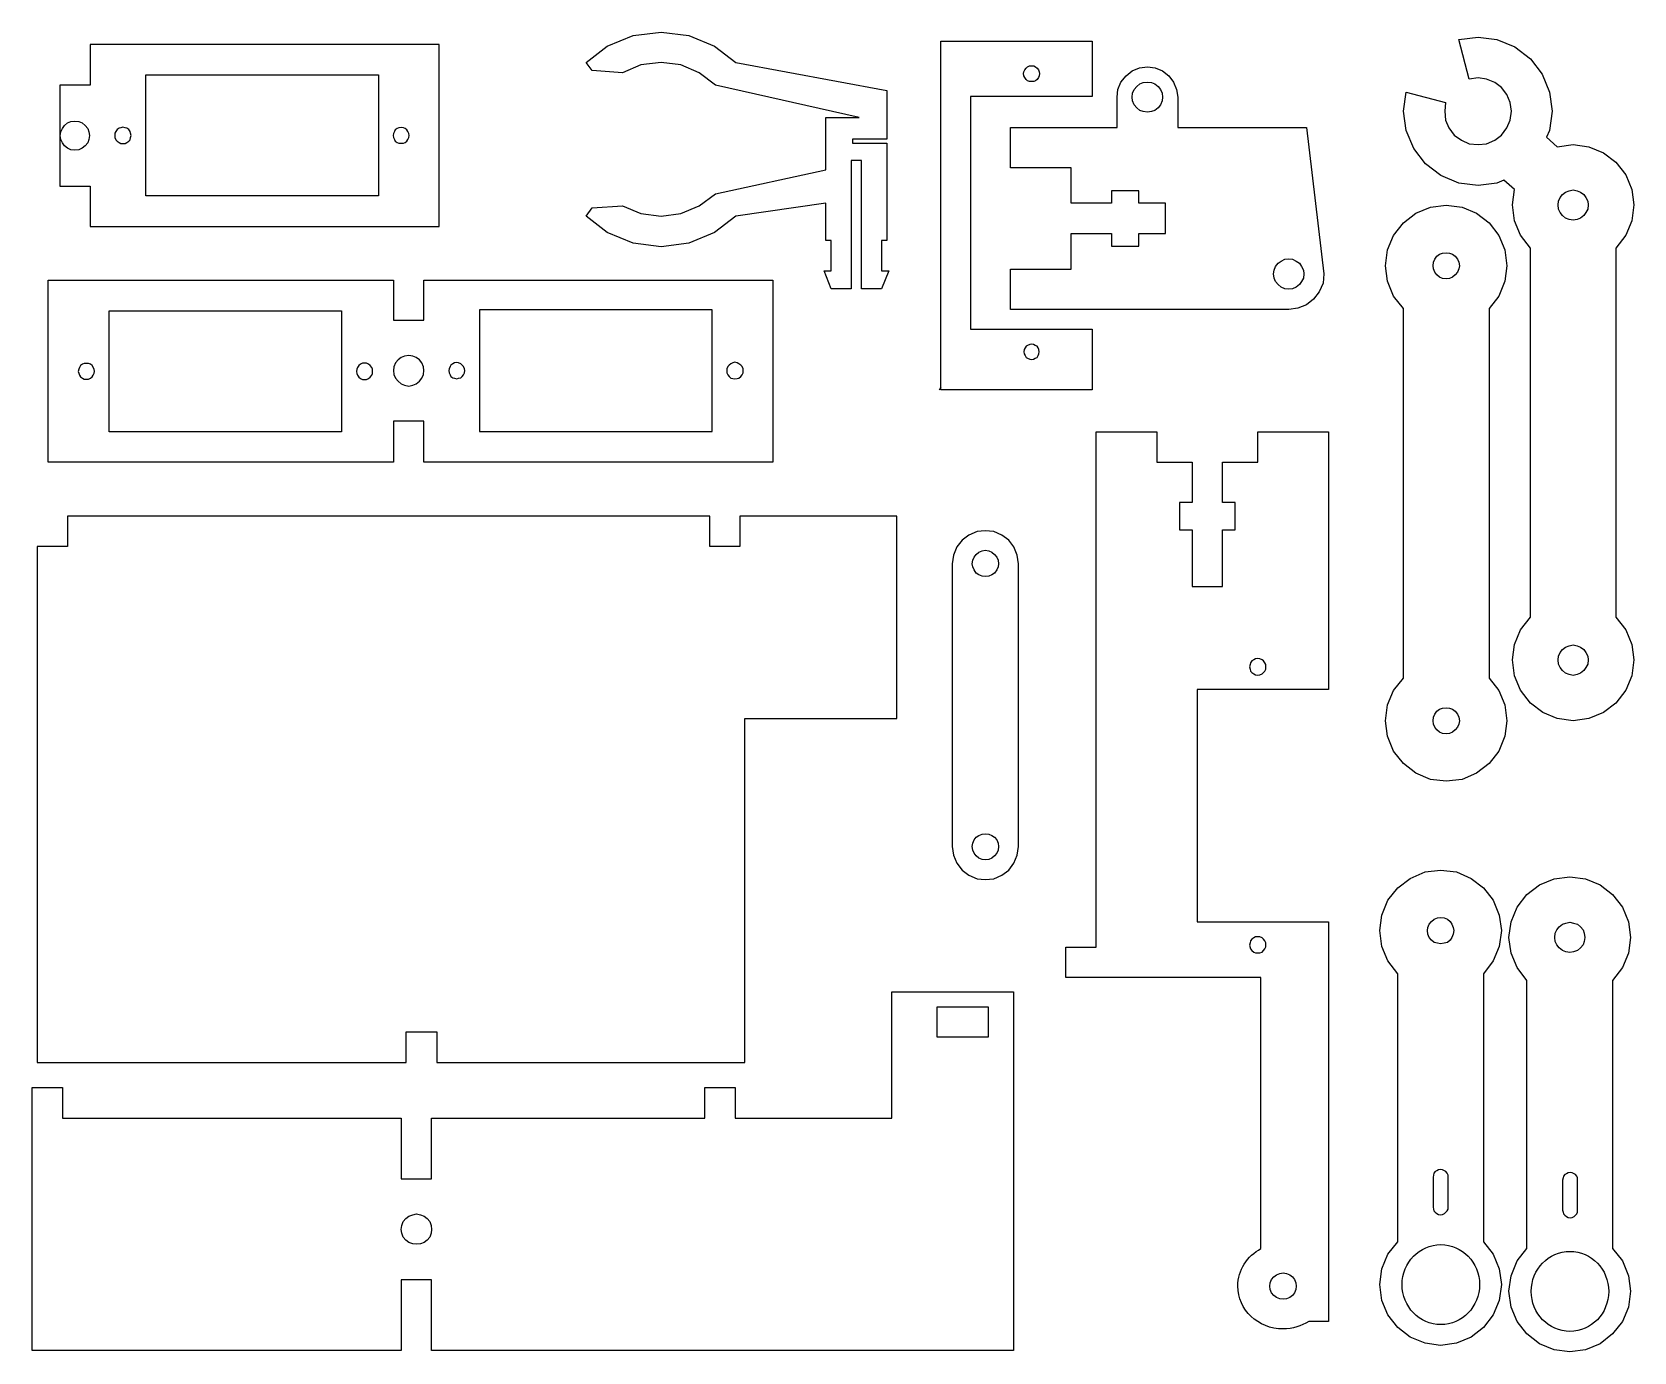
# Model space of a CAD drawing. Extents: x -7.9 to 7.9, y -6.5 to 6.5.
import ezdxf

# ---------------------------------------------------------------- set-up
doc = ezdxf.new("R2010")
doc.units = 0
doc.header["$MEASUREMENT"] = 0
doc.layers.add('LAYER_1', color=7, linetype='CONTINUOUS')

msp = doc.modelspace()

# ---------------------------------------------------------------- linework, layer by layer
at = {"layer": 'LAYER_1', "color": 250}
for centre in [(6.02629, -5.85921), (7.30299, -5.92673)]:
    msp.add_ellipse(centre, major_axis=(0, 0.39589), ratio=0.96693526, dxfattribs=at)
at = {"layer": 'LAYER_1'}
for points, knots in [([(-1.88172, 6.20185), (-1.88172, 6.20185), (-1.68286, 6.22722), (-1.68286, 6.22722), (-1.68286, 6.22722), (-1.68286, 6.22722), (-1.48802, 6.20185), (-1.48802, 6.20185), (-1.48802, 6.20185), (-1.48802, 6.20185), (-1.30609, 6.12565), (-1.30609, 6.12565), (-1.30609, 6.12565), (-1.30609, 6.12565), (-1.14515, 6.00288), (-1.14515, 6.00288), (-1.14515, 6.00288), (-1.14515, 6.00288), (0.27725, 5.68108), (0.27725, 5.68108), (0.27725, 5.68108), (0.27725, 5.68108), (-0.05292, 5.68108), (-0.05292, 5.68108), (-0.05292, 5.68108), (-0.05292, 5.68108), (-0.05292, 5.16461), (-0.05292, 5.16461), (-0.05292, 5.16461), (-0.05292, 5.16461), (-1.14515, 4.92758), (-1.14515, 4.92758), (-1.14515, 4.92758), (-1.14515, 4.92758), (-1.30609, 4.80908), (-1.30609, 4.80908), (-1.30609, 4.80908), (-1.30609, 4.80908), (-1.48802, 4.73288), (-1.48802, 4.73288), (-1.48802, 4.73288), (-1.48802, 4.73288), (-1.68286, 4.70752), (-1.68286, 4.70752), (-1.68286, 4.70752), (-1.68286, 4.70752), (-1.88172, 4.73288), (-1.88172, 4.73288), (-1.88172, 4.73288), (-1.88172, 4.73288), (-2.06375, 4.80908), (-2.06375, 4.80908), (-2.06375, 4.80908), (-2.06375, 4.80908), (-2.36442, 4.78785), (-2.36442, 4.78785), (-2.36442, 4.78785), (-2.36442, 4.78785), (-2.42369, 4.70752), (-2.42369, 4.70752), (-2.42369, 4.70752), (-2.42369, 4.70752), (-2.21615, 4.54655), (-2.21615, 4.54655), (-2.21615, 4.54655), (-2.21615, 4.54655), (-1.95792, 4.44071), (-1.95792, 4.44071), (-1.95792, 4.44071), (-1.95792, 4.44071), (-1.68286, 4.40268), (-1.68286, 4.40268), (-1.68286, 4.40268), (-1.68286, 4.40268), (-1.40766, 4.44071), (-1.40766, 4.44071), (-1.40766, 4.44071), (-1.40766, 4.44071), (-1.15369, 4.54655), (-1.15369, 4.54655), (-1.15369, 4.54655), (-1.15369, 4.54655), (-0.94202, 4.70752), (-0.94202, 4.70752), (-0.94202, 4.70752), (-0.94202, 4.70752), (-0.05292, 4.83441), (-0.05292, 4.83441), (-0.05292, 4.83441), (-0.05292, 4.83441), (-0.05292, 4.46622), (-0.05292, 4.46622), (-0.05292, 4.46622), (-0.05292, 4.46622), (-0.00219, 4.46622), (-0.00219, 4.46622), (-0.00219, 4.46622), (-0.00219, 4.46622), (-0.00219, 4.16565), (-0.00219, 4.16565), (-0.00219, 4.16565), (-0.00219, 4.16565), (-0.06985, 4.16565), (-0.06985, 4.16565), (-0.06985, 4.16565), (-0.06985, 4.16565), (-0.00219, 3.98775), (-0.00219, 3.98775), (-0.00219, 3.98775), (-0.00219, 3.98775), (0.19678, 3.98775), (0.19678, 3.98775), (0.19678, 3.98775), (0.19678, 3.98775), (0.19678, 5.25775), (0.19678, 5.25775), (0.19678, 5.25775), (0.19678, 5.25775), (0.29834, 5.25775), (0.29834, 5.25775), (0.29834, 5.25775), (0.29834, 5.25775), (0.29834, 3.98775), (0.29834, 3.98775), (0.29834, 3.98775), (0.29834, 3.98775), (0.49734, 3.98775), (0.49734, 3.98775), (0.49734, 3.98775), (0.49734, 3.98775), (0.56928, 4.16565), (0.56928, 4.16565), (0.56928, 4.16565), (0.56928, 4.16565), (0.49734, 4.16565), (0.49734, 4.16565), (0.49734, 4.16565), (0.49734, 4.16565), (0.49734, 4.46622), (0.49734, 4.46622), (0.49734, 4.46622), (0.49734, 4.46622), (0.54818, 4.46622), (0.54818, 4.46622), (0.54818, 4.46622), (0.54818, 4.46622), (0.54818, 5.42712), (0.54818, 5.42712), (0.54818, 5.42712), (0.54818, 5.42712), (0.20948, 5.42712), (0.20948, 5.42712), (0.20948, 5.42712), (0.20948, 5.42712), (0.20948, 5.46941), (0.20948, 5.46941), (0.20948, 5.46941), (0.20948, 5.46941), (0.54818, 5.46941), (0.54818, 5.46941), (0.54818, 5.46941), (0.54818, 5.46941), (0.54818, 5.94789), (0.54818, 5.94789), (0.54818, 5.94789), (0.54818, 5.94789), (-0.94202, 6.22722), (-0.94202, 6.22722), (-0.94202, 6.22722), (-0.94202, 6.22722), (-1.15369, 6.38815), (-1.15369, 6.38815), (-1.15369, 6.38815), (-1.15369, 6.38815), (-1.40766, 6.49399), (-1.40766, 6.49399), (-1.40766, 6.49399), (-1.40766, 6.49399), (-1.68286, 6.52775), (-1.68286, 6.52775), (-1.68286, 6.52775), (-1.68286, 6.52775), (-1.95792, 6.49399), (-1.95792, 6.49399), (-1.95792, 6.49399), (-1.95792, 6.49399), (-2.21615, 6.38815), (-2.21615, 6.38815), (-2.21615, 6.38815), (-2.21615, 6.38815), (-2.42369, 6.22722), (-2.42369, 6.22722), (-2.42369, 6.22722), (-2.42369, 6.22722), (-2.36442, 6.14675), (-2.36442, 6.14675), (-2.36442, 6.14675), (-2.36442, 6.14675), (-2.06375, 6.12565), (-2.06375, 6.12565), (-2.06375, 6.12565), (-2.06375, 6.12565), (-1.88172, 6.20185), (-1.88172, 6.20185)], [0, 0, 0, 0, 0.01923077, 0.01923077, 0.01923077, 0.01923077, 0.03846154, 0.03846154, 0.03846154, 0.03846154, 0.05769231, 0.05769231, 0.05769231, 0.05769231, 0.07692308, 0.07692308, 0.07692308, 0.07692308, 0.09615385, 0.09615385, 0.09615385, 0.09615385, 0.11538462, 0.11538462, 0.11538462, 0.11538462, 0.13461538, 0.13461538, 0.13461538, 0.13461538, 0.15384615, 0.15384615, 0.15384615, 0.15384615, 0.17307692, 0.17307692, 0.17307692, 0.17307692, 0.19230769, 0.19230769, 0.19230769, 0.19230769, 0.21153846, 0.21153846, 0.21153846, 0.21153846, 0.23076923, 0.23076923, 0.23076923, 0.23076923, 0.25, 0.25, 0.25, 0.25, 0.26923077, 0.26923077, 0.26923077, 0.26923077, 0.28846154, 0.28846154, 0.28846154, 0.28846154, 0.30769231, 0.30769231, 0.30769231, 0.30769231, 0.32692308, 0.32692308, 0.32692308, 0.32692308, 0.34615385, 0.34615385, 0.34615385, 0.34615385, 0.36538462, 0.36538462, 0.36538462, 0.36538462, 0.38461538, 0.38461538, 0.38461538, 0.38461538, 0.40384615, 0.40384615, 0.40384615, 0.40384615, 0.42307692, 0.42307692, 0.42307692, 0.42307692, 0.44230769, 0.44230769, 0.44230769, 0.44230769, 0.46153846, 0.46153846, 0.46153846, 0.46153846, 0.48076923, 0.48076923, 0.48076923, 0.48076923, 0.5, 0.5, 0.5, 0.5, 0.51923077, 0.51923077, 0.51923077, 0.51923077, 0.53846154, 0.53846154, 0.53846154, 0.53846154, 0.55769231, 0.55769231, 0.55769231, 0.55769231, 0.57692308, 0.57692308, 0.57692308, 0.57692308, 0.59615385, 0.59615385, 0.59615385, 0.59615385, 0.61538462, 0.61538462, 0.61538462, 0.61538462, 0.63461538, 0.63461538, 0.63461538, 0.63461538, 0.65384615, 0.65384615, 0.65384615, 0.65384615, 0.67307692, 0.67307692, 0.67307692, 0.67307692, 0.69230769, 0.69230769, 0.69230769, 0.69230769, 0.71153846, 0.71153846, 0.71153846, 0.71153846, 0.73076923, 0.73076923, 0.73076923, 0.73076923, 0.75, 0.75, 0.75, 0.75, 0.76923077, 0.76923077, 0.76923077, 0.76923077, 0.78846154, 0.78846154, 0.78846154, 0.78846154, 0.80769231, 0.80769231, 0.80769231, 0.80769231, 0.82692308, 0.82692308, 0.82692308, 0.82692308, 0.84615385, 0.84615385, 0.84615385, 0.84615385, 0.86538462, 0.86538462, 0.86538462, 0.86538462, 0.88461538, 0.88461538, 0.88461538, 0.88461538, 0.90384615, 0.90384615, 0.90384615, 0.90384615, 0.92307692, 0.92307692, 0.92307692, 0.92307692, 0.94230769, 0.94230769, 0.94230769, 0.94230769, 0.96153846, 0.96153846, 0.96153846, 0.96153846, 1, 1, 1, 1]), ([(-7.32579, 6.00288), (-7.32579, 6.00288), (-7.32579, 6.40498), (-7.32579, 6.40498), (-7.32579, 6.40498), (-7.32579, 6.40498), (-3.87572, 6.40498), (-3.87572, 6.40498), (-3.87572, 6.40498), (-3.87572, 6.40498), (-3.87572, 4.60581), (-3.87572, 4.60581), (-3.87572, 4.60581), (-3.87572, 4.60581), (-7.32579, 4.60581), (-7.32579, 4.60581), (-7.32579, 4.60581), (-7.32579, 4.60581), (-7.32579, 5.00378), (-7.32579, 5.00378), (-7.32579, 5.00378), (-7.32579, 5.00378), (-7.62635, 5.00378), (-7.62635, 5.00378), (-7.62635, 5.00378), (-7.62635, 5.00378), (-7.62635, 6.00288), (-7.62635, 6.00288), (-7.62635, 6.00288), (-7.62635, 6.00288), (-7.32579, 6.00288), (-7.32579, 6.00288)], [0, 0, 0, 0, 0.11111111, 0.11111111, 0.11111111, 0.11111111, 0.22222222, 0.22222222, 0.22222222, 0.22222222, 0.33333333, 0.33333333, 0.33333333, 0.33333333, 0.44444444, 0.44444444, 0.44444444, 0.44444444, 0.55555556, 0.55555556, 0.55555556, 0.55555556, 0.66666667, 0.66666667, 0.66666667, 0.66666667, 0.77777778, 0.77777778, 0.77777778, 0.77777778, 1, 1, 1, 1]), ([(1.08162, 3.01419), (1.08162, 3.01419), (1.08162, 2.98868), (1.08162, 2.98868), (1.08162, 2.98868), (1.08162, 2.98868), (2.58011, 2.98868), (2.58011, 2.98868), (2.58011, 2.98868), (2.58011, 2.98868), (2.58011, 3.58992), (2.58011, 3.58992), (2.58011, 3.58992), (2.58011, 3.58992), (1.37791, 3.58992), (1.37791, 3.58992), (1.37791, 3.58992), (1.37791, 3.58992), (1.37791, 5.88862), (1.37791, 5.88862), (1.37791, 5.88862), (1.37791, 5.88862), (2.58011, 5.88862), (2.58011, 5.88862), (2.58011, 5.88862), (2.58011, 5.88862), (2.58011, 6.43888), (2.58011, 6.43888), (2.58011, 6.43888), (2.58011, 6.43888), (1.08162, 6.43888), (1.08162, 6.43888), (1.08162, 6.43888), (1.08162, 6.43888), (1.08162, 3.01419), (1.08162, 3.01419), (1.08162, 3.01419), (1.08162, 3.01419), (1.06881, 2.98868), (1.06881, 2.98868), (1.06881, 2.98868), (1.06881, 2.98868), (1.08162, 3.01419), (1.08162, 3.01419)], [0, 0, 0, 0, 0.08333333, 0.08333333, 0.08333333, 0.08333333, 0.16666667, 0.16666667, 0.16666667, 0.16666667, 0.25, 0.25, 0.25, 0.25, 0.33333333, 0.33333333, 0.33333333, 0.33333333, 0.41666667, 0.41666667, 0.41666667, 0.41666667, 0.5, 0.5, 0.5, 0.5, 0.58333333, 0.58333333, 0.58333333, 0.58333333, 0.66666667, 0.66666667, 0.66666667, 0.66666667, 0.75, 0.75, 0.75, 0.75, 0.83333333, 0.83333333, 0.83333333, 0.83333333, 1, 1, 1, 1]), ([(7.63503, -0.20244), (7.63503, -0.20244), (7.75793, -0.10941), (7.75793, -0.10941), (7.75793, -0.10941), (7.75793, -0.10941), (7.85509, 0.01762), (7.85509, 0.01762), (7.85509, 0.01762), (7.85509, 0.01762), (7.9145, 0.16163), (7.9145, 0.16163), (7.9145, 0.16163), (7.9145, 0.16163), (7.9357, 0.31819), (7.9357, 0.31819), (7.9357, 0.31819), (7.9357, 0.31819), (7.9145, 0.47059), (7.9145, 0.47059), (7.9145, 0.47059), (7.9145, 0.47059), (7.85509, 0.61459), (7.85509, 0.61459), (7.85509, 0.61459), (7.85509, 0.61459), (7.75793, 0.74152), (7.75793, 0.74152), (7.75793, 0.74152), (7.75793, 0.74152), (7.75793, 4.39069), (7.75793, 4.39069), (7.75793, 4.39069), (7.75793, 4.39069), (7.85509, 4.51762), (7.85509, 4.51762), (7.85509, 4.51762), (7.85509, 4.51762), (7.9145, 4.66162), (7.9145, 4.66162), (7.9145, 4.66162), (7.9145, 4.66162), (7.9357, 4.81829), (7.9357, 4.81829), (7.9357, 4.81829), (7.9357, 4.81829), (7.9145, 4.97059), (7.9145, 4.97059), (7.9145, 4.97059), (7.9145, 4.97059), (7.85509, 5.11459), (7.85509, 5.11459), (7.85509, 5.11459), (7.85509, 5.11459), (7.75793, 5.24163), (7.75793, 5.24163), (7.75793, 5.24163), (7.75793, 5.24163), (7.63503, 5.33465), (7.63503, 5.33465), (7.63503, 5.33465), (7.63503, 5.33465), (7.49116, 5.39392), (7.49116, 5.39392), (7.49116, 5.39392), (7.49116, 5.39392), (7.3346, 5.41512), (7.3346, 5.41512), (7.3346, 5.41512), (7.3346, 5.41512), (7.17779, 5.39392), (7.17779, 5.39392), (7.17779, 5.39392), (7.17779, 5.39392), (7.07196, 5.48705), (7.07196, 5.48705), (7.07196, 5.48705), (7.07196, 5.48705), (7.10159, 5.55486), (7.10159, 5.55486), (7.10159, 5.55486), (7.10159, 5.55486), (7.1272, 5.74532), (7.1272, 5.74532), (7.1272, 5.74532), (7.1272, 5.74532), (7.10159, 5.93162), (7.10159, 5.93162), (7.10159, 5.93162), (7.10159, 5.93162), (7.02966, 6.10939), (7.02966, 6.10939), (7.02966, 6.10939), (7.02966, 6.10939), (6.91127, 6.26179), (6.91127, 6.26179), (6.91127, 6.26179), (6.91127, 6.26179), (6.75873, 6.38032), (6.75873, 6.38032), (6.75873, 6.38032), (6.75873, 6.38032), (6.58096, 6.45225), (6.58096, 6.45225), (6.58096, 6.45225), (6.58096, 6.45225), (6.39466, 6.47772), (6.39466, 6.47772), (6.39466, 6.47772), (6.39466, 6.47772), (6.2042, 6.45225), (6.2042, 6.45225), (6.2042, 6.45225), (6.2042, 6.45225), (6.30576, 6.06282), (6.30576, 6.06282), (6.30576, 6.06282), (6.30576, 6.06282), (6.39466, 6.07549), (6.39466, 6.07549), (6.39466, 6.07549), (6.39466, 6.07549), (6.47926, 6.06282), (6.47926, 6.06282), (6.47926, 6.06282), (6.47926, 6.06282), (6.55987, 6.02892), (6.55987, 6.02892), (6.55987, 6.02892), (6.55987, 6.02892), (6.62753, 5.97819), (6.62753, 5.97819), (6.62753, 5.97819), (6.62753, 5.97819), (6.67826, 5.91039), (6.67826, 5.91039), (6.67826, 5.91039), (6.67826, 5.91039), (6.71216, 5.83006), (6.71216, 5.83006), (6.71216, 5.83006), (6.71216, 5.83006), (6.72482, 5.74532), (6.72482, 5.74532), (6.72482, 5.74532), (6.72482, 5.74532), (6.71216, 5.65642), (6.71216, 5.65642), (6.71216, 5.65642), (6.71216, 5.65642), (6.67826, 5.58022), (6.67826, 5.58022), (6.67826, 5.58022), (6.67826, 5.58022), (6.62753, 5.50829), (6.62753, 5.50829), (6.62753, 5.50829), (6.62753, 5.50829), (6.55987, 5.45745), (6.55987, 5.45745), (6.55987, 5.45745), (6.55987, 5.45745), (6.47926, 5.42369), (6.47926, 5.42369), (6.47926, 5.42369), (6.47926, 5.42369), (6.39466, 5.41512), (6.39466, 5.41512), (6.39466, 5.41512), (6.39466, 5.41512), (6.30576, 5.42369), (6.30576, 5.42369), (6.30576, 5.42369), (6.30576, 5.42369), (6.22956, 5.45745), (6.22956, 5.45745), (6.22956, 5.45745), (6.22956, 5.45745), (6.15763, 5.50829), (6.15763, 5.50829), (6.15763, 5.50829), (6.15763, 5.50829), (6.1069, 5.58022), (6.1069, 5.58022), (6.1069, 5.58022), (6.1069, 5.58022), (6.073, 5.65642), (6.073, 5.65642), (6.073, 5.65642), (6.073, 5.65642), (6.0646, 5.74532), (6.0646, 5.74532), (6.0646, 5.74532), (6.0646, 5.74532), (6.073, 5.83006), (6.073, 5.83006), (6.073, 5.83006), (6.073, 5.83006), (5.68357, 5.93162), (5.68357, 5.93162), (5.68357, 5.93162), (5.68357, 5.93162), (5.6581, 5.74532), (5.6581, 5.74532), (5.6581, 5.74532), (5.6581, 5.74532), (5.68357, 5.55486), (5.68357, 5.55486), (5.68357, 5.55486), (5.68357, 5.55486), (5.75966, 5.37709), (5.75966, 5.37709), (5.75966, 5.37709), (5.75966, 5.37709), (5.87403, 5.22469), (5.87403, 5.22469), (5.87403, 5.22469), (5.87403, 5.22469), (6.02629, 5.11032), (6.02629, 5.11032), (6.02629, 5.11032), (6.02629, 5.11032), (6.2042, 5.03412), (6.2042, 5.03412), (6.2042, 5.03412), (6.2042, 5.03412), (6.39466, 5.00876), (6.39466, 5.00876), (6.39466, 5.00876), (6.39466, 5.00876), (6.58096, 5.03412), (6.58096, 5.03412), (6.58096, 5.03412), (6.58096, 5.03412), (6.64862, 5.06372), (6.64862, 5.06372), (6.64862, 5.06372), (6.64862, 5.06372), (6.75446, 4.97059), (6.75446, 4.97059), (6.75446, 4.97059), (6.75446, 4.97059), (6.73336, 4.81829), (6.73336, 4.81829), (6.73336, 4.81829), (6.73336, 4.81829), (6.75446, 4.66162), (6.75446, 4.66162), (6.75446, 4.66162), (6.75446, 4.66162), (6.81383, 4.51762), (6.81383, 4.51762), (6.81383, 4.51762), (6.81383, 4.51762), (6.91127, 4.39069), (6.91127, 4.39069), (6.91127, 4.39069), (6.91127, 4.39069), (6.91127, 0.74152), (6.91127, 0.74152), (6.91127, 0.74152), (6.91127, 0.74152), (6.81383, 0.61459), (6.81383, 0.61459), (6.81383, 0.61459), (6.81383, 0.61459), (6.75446, 0.47059), (6.75446, 0.47059), (6.75446, 0.47059), (6.75446, 0.47059), (6.73336, 0.31819), (6.73336, 0.31819), (6.73336, 0.31819), (6.73336, 0.31819), (6.75446, 0.16163), (6.75446, 0.16163), (6.75446, 0.16163), (6.75446, 0.16163), (6.81383, 0.01762), (6.81383, 0.01762), (6.81383, 0.01762), (6.81383, 0.01762), (6.91127, -0.10941), (6.91127, -0.10941), (6.91127, -0.10941), (6.91127, -0.10941), (7.03393, -0.20244), (7.03393, -0.20244), (7.03393, -0.20244), (7.03393, -0.20244), (7.17779, -0.26171), (7.17779, -0.26171), (7.17779, -0.26171), (7.17779, -0.26171), (7.3346, -0.28291), (7.3346, -0.28291), (7.3346, -0.28291), (7.3346, -0.28291), (7.49116, -0.26171), (7.49116, -0.26171), (7.49116, -0.26171), (7.49116, -0.26171), (7.63503, -0.20244), (7.63503, -0.20244)], [0, 0, 0, 0, 0.01298701, 0.01298701, 0.01298701, 0.01298701, 0.02597403, 0.02597403, 0.02597403, 0.02597403, 0.03896104, 0.03896104, 0.03896104, 0.03896104, 0.05194805, 0.05194805, 0.05194805, 0.05194805, 0.06493506, 0.06493506, 0.06493506, 0.06493506, 0.07792208, 0.07792208, 0.07792208, 0.07792208, 0.09090909, 0.09090909, 0.09090909, 0.09090909, 0.1038961, 0.1038961, 0.1038961, 0.1038961, 0.11688312, 0.11688312, 0.11688312, 0.11688312, 0.12987013, 0.12987013, 0.12987013, 0.12987013, 0.14285714, 0.14285714, 0.14285714, 0.14285714, 0.15584416, 0.15584416, 0.15584416, 0.15584416, 0.16883117, 0.16883117, 0.16883117, 0.16883117, 0.18181818, 0.18181818, 0.18181818, 0.18181818, 0.19480519, 0.19480519, 0.19480519, 0.19480519, 0.20779221, 0.20779221, 0.20779221, 0.20779221, 0.22077922, 0.22077922, 0.22077922, 0.22077922, 0.23376623, 0.23376623, 0.23376623, 0.23376623, 0.24675325, 0.24675325, 0.24675325, 0.24675325, 0.25974026, 0.25974026, 0.25974026, 0.25974026, 0.27272727, 0.27272727, 0.27272727, 0.27272727, 0.28571429, 0.28571429, 0.28571429, 0.28571429, 0.2987013, 0.2987013, 0.2987013, 0.2987013, 0.31168831, 0.31168831, 0.31168831, 0.31168831, 0.32467532, 0.32467532, 0.32467532, 0.32467532, 0.33766234, 0.33766234, 0.33766234, 0.33766234, 0.35064935, 0.35064935, 0.35064935, 0.35064935, 0.36363636, 0.36363636, 0.36363636, 0.36363636, 0.37662338, 0.37662338, 0.37662338, 0.37662338, 0.38961039, 0.38961039, 0.38961039, 0.38961039, 0.4025974, 0.4025974, 0.4025974, 0.4025974, 0.41558442, 0.41558442, 0.41558442, 0.41558442, 0.42857143, 0.42857143, 0.42857143, 0.42857143, 0.44155844, 0.44155844, 0.44155844, 0.44155844, 0.45454545, 0.45454545, 0.45454545, 0.45454545, 0.46753247, 0.46753247, 0.46753247, 0.46753247, 0.48051948, 0.48051948, 0.48051948, 0.48051948, 0.49350649, 0.49350649, 0.49350649, 0.49350649, 0.50649351, 0.50649351, 0.50649351, 0.50649351, 0.51948052, 0.51948052, 0.51948052, 0.51948052, 0.53246753, 0.53246753, 0.53246753, 0.53246753, 0.54545455, 0.54545455, 0.54545455, 0.54545455, 0.55844156, 0.55844156, 0.55844156, 0.55844156, 0.57142857, 0.57142857, 0.57142857, 0.57142857, 0.58441558, 0.58441558, 0.58441558, 0.58441558, 0.5974026, 0.5974026, 0.5974026, 0.5974026, 0.61038961, 0.61038961, 0.61038961, 0.61038961, 0.62337662, 0.62337662, 0.62337662, 0.62337662, 0.63636364, 0.63636364, 0.63636364, 0.63636364, 0.64935065, 0.64935065, 0.64935065, 0.64935065, 0.66233766, 0.66233766, 0.66233766, 0.66233766, 0.67532468, 0.67532468, 0.67532468, 0.67532468, 0.68831169, 0.68831169, 0.68831169, 0.68831169, 0.7012987, 0.7012987, 0.7012987, 0.7012987, 0.71428571, 0.71428571, 0.71428571, 0.71428571, 0.72727273, 0.72727273, 0.72727273, 0.72727273, 0.74025974, 0.74025974, 0.74025974, 0.74025974, 0.75324675, 0.75324675, 0.75324675, 0.75324675, 0.76623377, 0.76623377, 0.76623377, 0.76623377, 0.77922078, 0.77922078, 0.77922078, 0.77922078, 0.79220779, 0.79220779, 0.79220779, 0.79220779, 0.80519481, 0.80519481, 0.80519481, 0.80519481, 0.81818182, 0.81818182, 0.81818182, 0.81818182, 0.83116883, 0.83116883, 0.83116883, 0.83116883, 0.84415584, 0.84415584, 0.84415584, 0.84415584, 0.85714286, 0.85714286, 0.85714286, 0.85714286, 0.87012987, 0.87012987, 0.87012987, 0.87012987, 0.88311688, 0.88311688, 0.88311688, 0.88311688, 0.8961039, 0.8961039, 0.8961039, 0.8961039, 0.90909091, 0.90909091, 0.90909091, 0.90909091, 0.92207792, 0.92207792, 0.92207792, 0.92207792, 0.93506494, 0.93506494, 0.93506494, 0.93506494, 0.94805195, 0.94805195, 0.94805195, 0.94805195, 0.96103896, 0.96103896, 0.96103896, 0.96103896, 0.97402597, 0.97402597, 0.97402597, 0.97402597, 1, 1, 1, 1]), ([(4.61214, 3.79732), (4.61214, 3.79732), (4.69678, 3.83122), (4.69678, 3.83122), (4.69678, 3.83122), (4.69678, 3.83122), (4.76885, 3.88622), (4.76885, 3.88622), (4.76885, 3.88622), (4.76885, 3.88622), (4.82381, 3.95815), (4.82381, 3.95815), (4.82381, 3.95815), (4.82381, 3.95815), (4.86198, 4.04289), (4.86198, 4.04289), (4.86198, 4.04289), (4.86198, 4.04289), (4.87041, 4.13591), (4.87041, 4.13591), (4.87041, 4.13591), (4.87041, 4.13591), (4.69678, 5.58382), (4.69678, 5.58382), (4.69678, 5.58382), (4.69678, 5.58382), (3.42678, 5.58382), (3.42678, 5.58382), (3.42678, 5.58382), (3.42678, 5.58382), (3.42678, 5.88435), (3.42678, 5.88435), (3.42678, 5.88435), (3.42678, 5.88435), (3.41408, 5.96055), (3.41408, 5.96055), (3.41408, 5.96055), (3.41408, 5.96055), (3.38448, 6.03248), (3.38448, 6.03248), (3.38448, 6.03248), (3.38448, 6.03248), (3.33788, 6.09602), (3.33788, 6.09602), (3.33788, 6.09602), (3.33788, 6.09602), (3.27448, 6.14258), (3.27448, 6.14258), (3.27448, 6.14258), (3.27448, 6.14258), (3.20241, 6.17222), (3.20241, 6.17222), (3.20241, 6.17222), (3.20241, 6.17222), (3.12621, 6.18492), (3.12621, 6.18492), (3.12621, 6.18492), (3.12621, 6.18492), (3.04588, 6.17222), (3.04588, 6.17222), (3.04588, 6.17222), (3.04588, 6.17222), (2.97381, 6.14258), (2.97381, 6.14258), (2.97381, 6.14258), (2.97381, 6.14258), (2.91454, 6.09602), (2.91454, 6.09602), (2.91454, 6.09602), (2.91454, 6.09602), (2.86385, 6.03248), (2.86385, 6.03248), (2.86385, 6.03248), (2.86385, 6.03248), (2.83422, 5.96055), (2.83422, 5.96055), (2.83422, 5.96055), (2.83422, 5.96055), (2.82568, 5.88435), (2.82568, 5.88435), (2.82568, 5.88435), (2.82568, 5.88435), (2.82568, 5.58382), (2.82568, 5.58382), (2.82568, 5.58382), (2.82568, 5.58382), (1.77161, 5.58382), (1.77161, 5.58382), (1.77161, 5.58382), (1.77161, 5.58382), (1.77161, 5.18582), (1.77161, 5.18582), (1.77161, 5.18582), (1.77161, 5.18582), (2.37271, 5.18582), (2.37271, 5.18582), (2.37271, 5.18582), (2.37271, 5.18582), (2.37271, 4.83441), (2.37271, 4.83441), (2.37271, 4.83441), (2.37271, 4.83441), (2.77068, 4.83441), (2.77068, 4.83441), (2.77068, 4.83441), (2.77068, 4.83441), (2.77068, 4.95722), (2.77068, 4.95722), (2.77068, 4.95722), (2.77068, 4.95722), (3.04161, 4.95722), (3.04161, 4.95722), (3.04161, 4.95722), (3.04161, 4.95722), (3.04161, 4.83441), (3.04161, 4.83441), (3.04161, 4.83441), (3.04161, 4.83441), (3.30412, 4.83441), (3.30412, 4.83441), (3.30412, 4.83441), (3.30412, 4.83441), (3.30412, 4.53388), (3.30412, 4.53388), (3.30412, 4.53388), (3.30412, 4.53388), (3.04161, 4.53388), (3.04161, 4.53388), (3.04161, 4.53388), (3.04161, 4.53388), (3.04161, 4.41108), (3.04161, 4.41108), (3.04161, 4.41108), (3.04161, 4.41108), (2.77068, 4.41108), (2.77068, 4.41108), (2.77068, 4.41108), (2.77068, 4.41108), (2.77068, 4.53388), (2.77068, 4.53388), (2.77068, 4.53388), (2.77068, 4.53388), (2.37271, 4.53388), (2.37271, 4.53388), (2.37271, 4.53388), (2.37271, 4.53388), (2.37271, 4.18248), (2.37271, 4.18248), (2.37271, 4.18248), (2.37271, 4.18248), (1.77161, 4.18248), (1.77161, 4.18248), (1.77161, 4.18248), (1.77161, 4.18248), (1.77161, 3.78465), (1.77161, 3.78465), (1.77161, 3.78465), (1.77161, 3.78465), (4.52328, 3.78465), (4.52328, 3.78465), (4.52328, 3.78465), (4.52328, 3.78465), (4.61214, 3.79732), (4.61214, 3.79732)], [0, 0, 0, 0, 0.02380952, 0.02380952, 0.02380952, 0.02380952, 0.04761905, 0.04761905, 0.04761905, 0.04761905, 0.07142857, 0.07142857, 0.07142857, 0.07142857, 0.0952381, 0.0952381, 0.0952381, 0.0952381, 0.11904762, 0.11904762, 0.11904762, 0.11904762, 0.14285714, 0.14285714, 0.14285714, 0.14285714, 0.16666667, 0.16666667, 0.16666667, 0.16666667, 0.19047619, 0.19047619, 0.19047619, 0.19047619, 0.21428571, 0.21428571, 0.21428571, 0.21428571, 0.23809524, 0.23809524, 0.23809524, 0.23809524, 0.26190476, 0.26190476, 0.26190476, 0.26190476, 0.28571429, 0.28571429, 0.28571429, 0.28571429, 0.30952381, 0.30952381, 0.30952381, 0.30952381, 0.33333333, 0.33333333, 0.33333333, 0.33333333, 0.35714286, 0.35714286, 0.35714286, 0.35714286, 0.38095238, 0.38095238, 0.38095238, 0.38095238, 0.4047619, 0.4047619, 0.4047619, 0.4047619, 0.42857143, 0.42857143, 0.42857143, 0.42857143, 0.45238095, 0.45238095, 0.45238095, 0.45238095, 0.47619048, 0.47619048, 0.47619048, 0.47619048, 0.5, 0.5, 0.5, 0.5, 0.52380952, 0.52380952, 0.52380952, 0.52380952, 0.54761905, 0.54761905, 0.54761905, 0.54761905, 0.57142857, 0.57142857, 0.57142857, 0.57142857, 0.5952381, 0.5952381, 0.5952381, 0.5952381, 0.61904762, 0.61904762, 0.61904762, 0.61904762, 0.64285714, 0.64285714, 0.64285714, 0.64285714, 0.66666667, 0.66666667, 0.66666667, 0.66666667, 0.69047619, 0.69047619, 0.69047619, 0.69047619, 0.71428571, 0.71428571, 0.71428571, 0.71428571, 0.73809524, 0.73809524, 0.73809524, 0.73809524, 0.76190476, 0.76190476, 0.76190476, 0.76190476, 0.78571429, 0.78571429, 0.78571429, 0.78571429, 0.80952381, 0.80952381, 0.80952381, 0.80952381, 0.83333333, 0.83333333, 0.83333333, 0.83333333, 0.85714286, 0.85714286, 0.85714286, 0.85714286, 0.88095238, 0.88095238, 0.88095238, 0.88095238, 0.9047619, 0.9047619, 0.9047619, 0.9047619, 0.92857143, 0.92857143, 0.92857143, 0.92857143, 0.95238095, 0.95238095, 0.95238095, 0.95238095, 1, 1, 1, 1]), ([(1.92575, 6.17059), (1.92575, 6.17059), (1.91231, 6.15281), (1.91231, 6.15281), (1.91231, 6.15281), (1.91231, 6.15281), (1.90349, 6.135), (1.90349, 6.135), (1.90349, 6.135), (1.90349, 6.135), (1.89901, 6.11721), (1.89901, 6.11721), (1.89901, 6.11721), (1.89901, 6.11721), (1.90349, 6.09507), (1.90349, 6.09507), (1.90349, 6.09507), (1.90349, 6.09507), (1.91231, 6.07729), (1.91231, 6.07729), (1.91231, 6.07729), (1.91231, 6.07729), (1.92575, 6.05948), (1.92575, 6.05948), (1.92575, 6.05948), (1.92575, 6.05948), (1.93908, 6.04618), (1.93908, 6.04618), (1.93908, 6.04618), (1.93908, 6.04618), (1.96119, 6.03721), (1.96119, 6.03721), (1.96119, 6.03721), (1.96119, 6.03721), (2.00127, 6.03721), (2.00127, 6.03721), (2.00127, 6.03721), (2.00127, 6.03721), (2.01908, 6.04618), (2.01908, 6.04618), (2.01908, 6.04618), (2.01908, 6.04618), (2.03687, 6.05948), (2.03687, 6.05948), (2.03687, 6.05948), (2.03687, 6.05948), (2.0502, 6.07729), (2.0502, 6.07729), (2.0502, 6.07729), (2.0502, 6.07729), (2.05453, 6.09507), (2.05453, 6.09507), (2.05453, 6.09507), (2.05453, 6.09507), (2.05901, 6.11721), (2.05901, 6.11721), (2.05901, 6.11721), (2.05901, 6.11721), (2.05453, 6.135), (2.05453, 6.135), (2.05453, 6.135), (2.05453, 6.135), (2.0502, 6.15281), (2.0502, 6.15281), (2.0502, 6.15281), (2.0502, 6.15281), (2.03687, 6.17059), (2.03687, 6.17059), (2.03687, 6.17059), (2.03687, 6.17059), (2.01908, 6.18392), (2.01908, 6.18392), (2.01908, 6.18392), (2.01908, 6.18392), (2.00127, 6.19289), (2.00127, 6.19289), (2.00127, 6.19289), (2.00127, 6.19289), (1.96119, 6.19289), (1.96119, 6.19289), (1.96119, 6.19289), (1.96119, 6.19289), (1.93908, 6.18392), (1.93908, 6.18392), (1.93908, 6.18392), (1.93908, 6.18392), (1.92575, 6.17059), (1.92575, 6.17059)], [0, 0, 0, 0, 0.04347826, 0.04347826, 0.04347826, 0.04347826, 0.08695652, 0.08695652, 0.08695652, 0.08695652, 0.13043478, 0.13043478, 0.13043478, 0.13043478, 0.17391304, 0.17391304, 0.17391304, 0.17391304, 0.2173913, 0.2173913, 0.2173913, 0.2173913, 0.26086957, 0.26086957, 0.26086957, 0.26086957, 0.30434783, 0.30434783, 0.30434783, 0.30434783, 0.34782609, 0.34782609, 0.34782609, 0.34782609, 0.39130435, 0.39130435, 0.39130435, 0.39130435, 0.43478261, 0.43478261, 0.43478261, 0.43478261, 0.47826087, 0.47826087, 0.47826087, 0.47826087, 0.52173913, 0.52173913, 0.52173913, 0.52173913, 0.56521739, 0.56521739, 0.56521739, 0.56521739, 0.60869565, 0.60869565, 0.60869565, 0.60869565, 0.65217391, 0.65217391, 0.65217391, 0.65217391, 0.69565217, 0.69565217, 0.69565217, 0.69565217, 0.73913043, 0.73913043, 0.73913043, 0.73913043, 0.7826087, 0.7826087, 0.7826087, 0.7826087, 0.82608696, 0.82608696, 0.82608696, 0.82608696, 0.86956522, 0.86956522, 0.86956522, 0.86956522, 0.91304348, 0.91304348, 0.91304348, 0.91304348, 1, 1, 1, 1]), ([(-4.47682, 4.90649), (-4.47682, 4.90649), (-4.47682, 6.10441), (-4.47682, 6.10441), (-4.47682, 6.10441), (-4.47682, 6.10441), (-6.77552, 6.10441), (-6.77552, 6.10441), (-6.77552, 6.10441), (-6.77552, 6.10441), (-6.77552, 4.90649), (-6.77552, 4.90649), (-6.77552, 4.90649), (-6.77552, 4.90649), (-4.47682, 4.90649), (-4.47682, 4.90649)], [0, 0, 0, 0, 0.2, 0.2, 0.2, 0.2, 0.4, 0.4, 0.4, 0.4, 0.6, 0.6, 0.6, 0.6, 1, 1, 1, 1]), ([(3.12621, 6.03248), (3.12621, 6.03248), (3.08391, 6.02821), (3.08391, 6.02821), (3.08391, 6.02821), (3.08391, 6.02821), (3.05001, 6.01555), (3.05001, 6.01555), (3.05001, 6.01555), (3.05001, 6.01555), (3.02038, 5.99018), (3.02038, 5.99018), (3.02038, 5.99018), (3.02038, 5.99018), (2.99501, 5.96055), (2.99501, 5.96055), (2.99501, 5.96055), (2.99501, 5.96055), (2.97808, 5.92238), (2.97808, 5.92238), (2.97808, 5.92238), (2.97808, 5.92238), (2.97381, 5.88435), (2.97381, 5.88435), (2.97381, 5.88435), (2.97381, 5.88435), (2.97808, 5.84618), (2.97808, 5.84618), (2.97808, 5.84618), (2.97808, 5.84618), (2.99501, 5.80815), (2.99501, 5.80815), (2.99501, 5.80815), (2.99501, 5.80815), (3.02038, 5.77852), (3.02038, 5.77852), (3.02038, 5.77852), (3.02038, 5.77852), (3.05001, 5.75315), (3.05001, 5.75315), (3.05001, 5.75315), (3.05001, 5.75315), (3.08391, 5.74035), (3.08391, 5.74035), (3.08391, 5.74035), (3.08391, 5.74035), (3.12621, 5.73622), (3.12621, 5.73622), (3.12621, 5.73622), (3.12621, 5.73622), (3.16438, 5.74035), (3.16438, 5.74035), (3.16438, 5.74035), (3.16438, 5.74035), (3.19828, 5.75315), (3.19828, 5.75315), (3.19828, 5.75315), (3.19828, 5.75315), (3.23204, 5.77852), (3.23204, 5.77852), (3.23204, 5.77852), (3.23204, 5.77852), (3.25328, 5.80815), (3.25328, 5.80815), (3.25328, 5.80815), (3.25328, 5.80815), (3.27021, 5.84618), (3.27021, 5.84618), (3.27021, 5.84618), (3.27021, 5.84618), (3.27448, 5.88435), (3.27448, 5.88435), (3.27448, 5.88435), (3.27448, 5.88435), (3.27021, 5.92238), (3.27021, 5.92238), (3.27021, 5.92238), (3.27021, 5.92238), (3.25328, 5.96055), (3.25328, 5.96055), (3.25328, 5.96055), (3.25328, 5.96055), (3.23204, 5.99018), (3.23204, 5.99018), (3.23204, 5.99018), (3.23204, 5.99018), (3.19828, 6.01555), (3.19828, 6.01555), (3.19828, 6.01555), (3.19828, 6.01555), (3.16438, 6.02821), (3.16438, 6.02821), (3.16438, 6.02821), (3.16438, 6.02821), (3.12621, 6.03248), (3.12621, 6.03248)], [0, 0, 0, 0, 0.04, 0.04, 0.04, 0.04, 0.08, 0.08, 0.08, 0.08, 0.12, 0.12, 0.12, 0.12, 0.16, 0.16, 0.16, 0.16, 0.2, 0.2, 0.2, 0.2, 0.24, 0.24, 0.24, 0.24, 0.28, 0.28, 0.28, 0.28, 0.32, 0.32, 0.32, 0.32, 0.36, 0.36, 0.36, 0.36, 0.4, 0.4, 0.4, 0.4, 0.44, 0.44, 0.44, 0.44, 0.48, 0.48, 0.48, 0.48, 0.52, 0.52, 0.52, 0.52, 0.56, 0.56, 0.56, 0.56, 0.6, 0.6, 0.6, 0.6, 0.64, 0.64, 0.64, 0.64, 0.68, 0.68, 0.68, 0.68, 0.72, 0.72, 0.72, 0.72, 0.76, 0.76, 0.76, 0.76, 0.8, 0.8, 0.8, 0.8, 0.84, 0.84, 0.84, 0.84, 0.88, 0.88, 0.88, 0.88, 0.92, 0.92, 0.92, 0.92, 1, 1, 1, 1]), ([(-7.35129, 5.57525), (-7.35129, 5.57525), (-7.37666, 5.60488), (-7.37666, 5.60488), (-7.37666, 5.60488), (-7.37666, 5.60488), (-7.40625, 5.63039), (-7.40625, 5.63039), (-7.40625, 5.63039), (-7.40625, 5.63039), (-7.44016, 5.64305), (-7.44016, 5.64305), (-7.44016, 5.64305), (-7.44016, 5.64305), (-7.47819, 5.64732), (-7.47819, 5.64732), (-7.47819, 5.64732), (-7.47819, 5.64732), (-7.51636, 5.64305), (-7.51636, 5.64305), (-7.51636, 5.64305), (-7.51636, 5.64305), (-7.55026, 5.63039), (-7.55026, 5.63039), (-7.55026, 5.63039), (-7.55026, 5.63039), (-7.57989, 5.60488), (-7.57989, 5.60488), (-7.57989, 5.60488), (-7.57989, 5.60488), (-7.60099, 5.57525), (-7.60099, 5.57525), (-7.60099, 5.57525), (-7.60099, 5.57525), (-7.61792, 5.54149), (-7.61792, 5.54149), (-7.61792, 5.54149), (-7.61792, 5.54149), (-7.62219, 5.50332), (-7.62219, 5.50332), (-7.62219, 5.50332), (-7.62219, 5.50332), (-7.61792, 5.46529), (-7.61792, 5.46529), (-7.61792, 5.46529), (-7.61792, 5.46529), (-7.60099, 5.43138), (-7.60099, 5.43138), (-7.60099, 5.43138), (-7.60099, 5.43138), (-7.57989, 5.40175), (-7.57989, 5.40175), (-7.57989, 5.40175), (-7.57989, 5.40175), (-7.55026, 5.38055), (-7.55026, 5.38055), (-7.55026, 5.38055), (-7.55026, 5.38055), (-7.51636, 5.36358), (-7.51636, 5.36358), (-7.51636, 5.36358), (-7.51636, 5.36358), (-7.47819, 5.35945), (-7.47819, 5.35945), (-7.47819, 5.35945), (-7.47819, 5.35945), (-7.44016, 5.36358), (-7.44016, 5.36358), (-7.44016, 5.36358), (-7.44016, 5.36358), (-7.40625, 5.38055), (-7.40625, 5.38055), (-7.40625, 5.38055), (-7.40625, 5.38055), (-7.37666, 5.40175), (-7.37666, 5.40175), (-7.37666, 5.40175), (-7.37666, 5.40175), (-7.35129, 5.43138), (-7.35129, 5.43138), (-7.35129, 5.43138), (-7.35129, 5.43138), (-7.33859, 5.46529), (-7.33859, 5.46529), (-7.33859, 5.46529), (-7.33859, 5.46529), (-7.33432, 5.50332), (-7.33432, 5.50332), (-7.33432, 5.50332), (-7.33432, 5.50332), (-7.33859, 5.54149), (-7.33859, 5.54149), (-7.33859, 5.54149), (-7.33859, 5.54149), (-7.35129, 5.57525), (-7.35129, 5.57525)], [0, 0, 0, 0, 0.04, 0.04, 0.04, 0.04, 0.08, 0.08, 0.08, 0.08, 0.12, 0.12, 0.12, 0.12, 0.16, 0.16, 0.16, 0.16, 0.2, 0.2, 0.2, 0.2, 0.24, 0.24, 0.24, 0.24, 0.28, 0.28, 0.28, 0.28, 0.32, 0.32, 0.32, 0.32, 0.36, 0.36, 0.36, 0.36, 0.4, 0.4, 0.4, 0.4, 0.44, 0.44, 0.44, 0.44, 0.48, 0.48, 0.48, 0.48, 0.52, 0.52, 0.52, 0.52, 0.56, 0.56, 0.56, 0.56, 0.6, 0.6, 0.6, 0.6, 0.64, 0.64, 0.64, 0.64, 0.68, 0.68, 0.68, 0.68, 0.72, 0.72, 0.72, 0.72, 0.76, 0.76, 0.76, 0.76, 0.8, 0.8, 0.8, 0.8, 0.84, 0.84, 0.84, 0.84, 0.88, 0.88, 0.88, 0.88, 0.92, 0.92, 0.92, 0.92, 1, 1, 1, 1]), ([(-7.05908, 5.56254), (-7.05908, 5.56254), (-7.0408, 5.57638), (-7.0408, 5.57638), (-7.0408, 5.57638), (-7.0408, 5.57638), (-7.02262, 5.58084), (-7.02262, 5.58084), (-7.02262, 5.58084), (-7.02262, 5.58084), (-7.00433, 5.58549), (-7.00433, 5.58549), (-7.00433, 5.58549), (-7.00433, 5.58549), (-6.98139, 5.58084), (-6.98139, 5.58084), (-6.98139, 5.58084), (-6.98139, 5.58084), (-6.9631, 5.57638), (-6.9631, 5.57638), (-6.9631, 5.57638), (-6.9631, 5.57638), (-6.94477, 5.56254), (-6.94477, 5.56254), (-6.94477, 5.56254), (-6.94477, 5.56254), (-6.93109, 5.54438), (-6.93109, 5.54438), (-6.93109, 5.54438), (-6.93109, 5.54438), (-6.92649, 5.52608), (-6.92649, 5.52608), (-6.92649, 5.52608), (-6.92649, 5.52608), (-6.92203, 5.50315), (-6.92203, 5.50315), (-6.92203, 5.50315), (-6.92203, 5.50315), (-6.92649, 5.48485), (-6.92649, 5.48485), (-6.92649, 5.48485), (-6.92649, 5.48485), (-6.93109, 5.46207), (-6.93109, 5.46207), (-6.93109, 5.46207), (-6.93109, 5.46207), (-6.94477, 5.44824), (-6.94477, 5.44824), (-6.94477, 5.44824), (-6.94477, 5.44824), (-6.9631, 5.43456), (-6.9631, 5.43456), (-6.9631, 5.43456), (-6.9631, 5.43456), (-6.98139, 5.42545), (-6.98139, 5.42545), (-6.98139, 5.42545), (-6.98139, 5.42545), (-7.02262, 5.42545), (-7.02262, 5.42545), (-7.02262, 5.42545), (-7.02262, 5.42545), (-7.0408, 5.43456), (-7.0408, 5.43456), (-7.0408, 5.43456), (-7.0408, 5.43456), (-7.05908, 5.44824), (-7.05908, 5.44824), (-7.05908, 5.44824), (-7.05908, 5.44824), (-7.0728, 5.46207), (-7.0728, 5.46207), (-7.0728, 5.46207), (-7.0728, 5.46207), (-7.08203, 5.48485), (-7.08203, 5.48485), (-7.08203, 5.48485), (-7.08203, 5.48485), (-7.08203, 5.52608), (-7.08203, 5.52608), (-7.08203, 5.52608), (-7.08203, 5.52608), (-7.0728, 5.54438), (-7.0728, 5.54438), (-7.0728, 5.54438), (-7.0728, 5.54438), (-7.05908, 5.56254), (-7.05908, 5.56254)], [0, 0, 0, 0, 0.04347826, 0.04347826, 0.04347826, 0.04347826, 0.08695652, 0.08695652, 0.08695652, 0.08695652, 0.13043478, 0.13043478, 0.13043478, 0.13043478, 0.17391304, 0.17391304, 0.17391304, 0.17391304, 0.2173913, 0.2173913, 0.2173913, 0.2173913, 0.26086957, 0.26086957, 0.26086957, 0.26086957, 0.30434783, 0.30434783, 0.30434783, 0.30434783, 0.34782609, 0.34782609, 0.34782609, 0.34782609, 0.39130435, 0.39130435, 0.39130435, 0.39130435, 0.43478261, 0.43478261, 0.43478261, 0.43478261, 0.47826087, 0.47826087, 0.47826087, 0.47826087, 0.52173913, 0.52173913, 0.52173913, 0.52173913, 0.56521739, 0.56521739, 0.56521739, 0.56521739, 0.60869565, 0.60869565, 0.60869565, 0.60869565, 0.65217391, 0.65217391, 0.65217391, 0.65217391, 0.69565217, 0.69565217, 0.69565217, 0.69565217, 0.73913043, 0.73913043, 0.73913043, 0.73913043, 0.7826087, 0.7826087, 0.7826087, 0.7826087, 0.82608696, 0.82608696, 0.82608696, 0.82608696, 0.86956522, 0.86956522, 0.86956522, 0.86956522, 0.91304348, 0.91304348, 0.91304348, 0.91304348, 1, 1, 1, 1]), ([(-4.23019, 5.42769), (-4.23019, 5.42769), (-4.27464, 5.42769), (-4.27464, 5.42769), (-4.27464, 5.42769), (-4.27464, 5.42769), (-4.29242, 5.43655), (-4.29242, 5.43655), (-4.29242, 5.43655), (-4.29242, 5.43655), (-4.31023, 5.44984), (-4.31023, 5.44984), (-4.31023, 5.44984), (-4.31023, 5.44984), (-4.31905, 5.46329), (-4.31905, 5.46329), (-4.31905, 5.46329), (-4.31905, 5.46329), (-4.32801, 5.48543), (-4.32801, 5.48543), (-4.32801, 5.48543), (-4.32801, 5.48543), (-4.33249, 5.50321), (-4.33249, 5.50321), (-4.33249, 5.50321), (-4.33249, 5.50321), (-4.32801, 5.5255), (-4.32801, 5.5255), (-4.32801, 5.5255), (-4.32801, 5.5255), (-4.31905, 5.54329), (-4.31905, 5.54329), (-4.31905, 5.54329), (-4.31905, 5.54329), (-4.31023, 5.56095), (-4.31023, 5.56095), (-4.31023, 5.56095), (-4.31023, 5.56095), (-4.29242, 5.57439), (-4.29242, 5.57439), (-4.29242, 5.57439), (-4.29242, 5.57439), (-4.27464, 5.57873), (-4.27464, 5.57873), (-4.27464, 5.57873), (-4.27464, 5.57873), (-4.25249, 5.58325), (-4.25249, 5.58325), (-4.25249, 5.58325), (-4.25249, 5.58325), (-4.23019, 5.57873), (-4.23019, 5.57873), (-4.23019, 5.57873), (-4.23019, 5.57873), (-4.21242, 5.57439), (-4.21242, 5.57439), (-4.21242, 5.57439), (-4.21242, 5.57439), (-4.1946, 5.56095), (-4.1946, 5.56095), (-4.1946, 5.56095), (-4.1946, 5.56095), (-4.18579, 5.54329), (-4.18579, 5.54329), (-4.18579, 5.54329), (-4.18579, 5.54329), (-4.17683, 5.5255), (-4.17683, 5.5255), (-4.17683, 5.5255), (-4.17683, 5.5255), (-4.17249, 5.50321), (-4.17249, 5.50321), (-4.17249, 5.50321), (-4.17249, 5.50321), (-4.17683, 5.48543), (-4.17683, 5.48543), (-4.17683, 5.48543), (-4.17683, 5.48543), (-4.18579, 5.46329), (-4.18579, 5.46329), (-4.18579, 5.46329), (-4.18579, 5.46329), (-4.1946, 5.44984), (-4.1946, 5.44984), (-4.1946, 5.44984), (-4.1946, 5.44984), (-4.21242, 5.43655), (-4.21242, 5.43655), (-4.21242, 5.43655), (-4.21242, 5.43655), (-4.23019, 5.42769), (-4.23019, 5.42769)], [0, 0, 0, 0, 0.04166667, 0.04166667, 0.04166667, 0.04166667, 0.08333333, 0.08333333, 0.08333333, 0.08333333, 0.125, 0.125, 0.125, 0.125, 0.16666667, 0.16666667, 0.16666667, 0.16666667, 0.20833333, 0.20833333, 0.20833333, 0.20833333, 0.25, 0.25, 0.25, 0.25, 0.29166667, 0.29166667, 0.29166667, 0.29166667, 0.33333333, 0.33333333, 0.33333333, 0.33333333, 0.375, 0.375, 0.375, 0.375, 0.41666667, 0.41666667, 0.41666667, 0.41666667, 0.45833333, 0.45833333, 0.45833333, 0.45833333, 0.5, 0.5, 0.5, 0.5, 0.54166667, 0.54166667, 0.54166667, 0.54166667, 0.58333333, 0.58333333, 0.58333333, 0.58333333, 0.625, 0.625, 0.625, 0.625, 0.66666667, 0.66666667, 0.66666667, 0.66666667, 0.70833333, 0.70833333, 0.70833333, 0.70833333, 0.75, 0.75, 0.75, 0.75, 0.79166667, 0.79166667, 0.79166667, 0.79166667, 0.83333333, 0.83333333, 0.83333333, 0.83333333, 0.875, 0.875, 0.875, 0.875, 0.91666667, 0.91666667, 0.91666667, 0.91666667, 1, 1, 1, 1]), ([(7.20742, 4.74209), (7.20742, 4.74209), (7.22877, 4.71246), (7.22877, 4.71246), (7.22877, 4.71246), (7.22877, 4.71246), (7.25826, 4.68699), (7.25826, 4.68699), (7.25826, 4.68699), (7.25826, 4.68699), (7.29629, 4.67429), (7.29629, 4.67429), (7.29629, 4.67429), (7.29629, 4.67429), (7.3346, 4.66589), (7.3346, 4.66589), (7.3346, 4.66589), (7.3346, 4.66589), (7.37263, 4.67429), (7.37263, 4.67429), (7.37263, 4.67429), (7.37263, 4.67429), (7.40653, 4.68699), (7.40653, 4.68699), (7.40653, 4.68699), (7.40653, 4.68699), (7.44043, 4.71246), (7.44043, 4.71246), (7.44043, 4.71246), (7.44043, 4.71246), (7.46153, 4.74209), (7.46153, 4.74209), (7.46153, 4.74209), (7.46153, 4.74209), (7.47846, 4.77585), (7.47846, 4.77585), (7.47846, 4.77585), (7.47846, 4.77585), (7.48273, 4.81829), (7.48273, 4.81829), (7.48273, 4.81829), (7.48273, 4.81829), (7.47846, 4.85636), (7.47846, 4.85636), (7.47846, 4.85636), (7.47846, 4.85636), (7.46153, 4.89022), (7.46153, 4.89022), (7.46153, 4.89022), (7.46153, 4.89022), (7.44043, 4.91986), (7.44043, 4.91986), (7.44043, 4.91986), (7.44043, 4.91986), (7.40653, 4.94522), (7.40653, 4.94522), (7.40653, 4.94522), (7.40653, 4.94522), (7.37263, 4.95789), (7.37263, 4.95789), (7.37263, 4.95789), (7.37263, 4.95789), (7.3346, 4.96646), (7.3346, 4.96646), (7.3346, 4.96646), (7.3346, 4.96646), (7.29629, 4.95789), (7.29629, 4.95789), (7.29629, 4.95789), (7.29629, 4.95789), (7.25826, 4.94522), (7.25826, 4.94522), (7.25826, 4.94522), (7.25826, 4.94522), (7.22877, 4.91986), (7.22877, 4.91986), (7.22877, 4.91986), (7.22877, 4.91986), (7.20742, 4.89022), (7.20742, 4.89022), (7.20742, 4.89022), (7.20742, 4.89022), (7.19046, 4.85636), (7.19046, 4.85636), (7.19046, 4.85636), (7.19046, 4.85636), (7.18633, 4.81829), (7.18633, 4.81829), (7.18633, 4.81829), (7.18633, 4.81829), (7.19046, 4.77585), (7.19046, 4.77585), (7.19046, 4.77585), (7.19046, 4.77585), (7.20742, 4.74209), (7.20742, 4.74209)], [0, 0, 0, 0, 0.04, 0.04, 0.04, 0.04, 0.08, 0.08, 0.08, 0.08, 0.12, 0.12, 0.12, 0.12, 0.16, 0.16, 0.16, 0.16, 0.2, 0.2, 0.2, 0.2, 0.24, 0.24, 0.24, 0.24, 0.28, 0.28, 0.28, 0.28, 0.32, 0.32, 0.32, 0.32, 0.36, 0.36, 0.36, 0.36, 0.4, 0.4, 0.4, 0.4, 0.44, 0.44, 0.44, 0.44, 0.48, 0.48, 0.48, 0.48, 0.52, 0.52, 0.52, 0.52, 0.56, 0.56, 0.56, 0.56, 0.6, 0.6, 0.6, 0.6, 0.64, 0.64, 0.64, 0.64, 0.68, 0.68, 0.68, 0.68, 0.72, 0.72, 0.72, 0.72, 0.76, 0.76, 0.76, 0.76, 0.8, 0.8, 0.8, 0.8, 0.84, 0.84, 0.84, 0.84, 0.88, 0.88, 0.88, 0.88, 0.92, 0.92, 0.92, 0.92, 1, 1, 1, 1]), ([(5.65601, -0.70748), (5.65601, -0.70748), (5.77896, -0.80065), (5.77896, -0.80065), (5.77896, -0.80065), (5.77896, -0.80065), (5.92282, -0.86404), (5.92282, -0.86404), (5.92282, -0.86404), (5.92282, -0.86404), (6.07935, -0.88097), (6.07935, -0.88097), (6.07935, -0.88097), (6.07935, -0.88097), (6.23616, -0.86404), (6.23616, -0.86404), (6.23616, -0.86404), (6.23616, -0.86404), (6.37991, -0.80065), (6.37991, -0.80065), (6.37991, -0.80065), (6.37991, -0.80065), (6.50268, -0.70748), (6.50268, -0.70748), (6.50268, -0.70748), (6.50268, -0.70748), (6.60012, -0.58471), (6.60012, -0.58471), (6.60012, -0.58471), (6.60012, -0.58471), (6.65949, -0.43658), (6.65949, -0.43658), (6.65949, -0.43658), (6.65949, -0.43658), (6.68045, -0.28414), (6.68045, -0.28414), (6.68045, -0.28414), (6.68045, -0.28414), (6.65949, -0.12748), (6.65949, -0.12748), (6.65949, -0.12748), (6.65949, -0.12748), (6.60012, 0.01639), (6.60012, 0.01639), (6.60012, 0.01639), (6.60012, 0.01639), (6.50268, 0.13919), (6.50268, 0.13919), (6.50268, 0.13919), (6.50268, 0.13919), (6.50268, 3.79263), (6.50268, 3.79263), (6.50268, 3.79263), (6.50268, 3.79263), (6.60012, 3.91529), (6.60012, 3.91529), (6.60012, 3.91529), (6.60012, 3.91529), (6.65949, 4.06356), (6.65949, 4.06356), (6.65949, 4.06356), (6.65949, 4.06356), (6.68045, 4.21596), (6.68045, 4.21596), (6.68045, 4.21596), (6.68045, 4.21596), (6.65949, 4.37252), (6.65949, 4.37252), (6.65949, 4.37252), (6.65949, 4.37252), (6.60012, 4.51653), (6.60012, 4.51653), (6.60012, 4.51653), (6.60012, 4.51653), (6.50268, 4.63929), (6.50268, 4.63929), (6.50268, 4.63929), (6.50268, 4.63929), (6.37991, 4.73659), (6.37991, 4.73659), (6.37991, 4.73659), (6.37991, 4.73659), (6.23616, 4.79586), (6.23616, 4.79586), (6.23616, 4.79586), (6.23616, 4.79586), (6.07935, 4.81706), (6.07935, 4.81706), (6.07935, 4.81706), (6.07935, 4.81706), (5.92282, 4.79586), (5.92282, 4.79586), (5.92282, 4.79586), (5.92282, 4.79586), (5.77896, 4.73659), (5.77896, 4.73659), (5.77896, 4.73659), (5.77896, 4.73659), (5.65601, 4.63929), (5.65601, 4.63929), (5.65601, 4.63929), (5.65601, 4.63929), (5.55886, 4.51653), (5.55886, 4.51653), (5.55886, 4.51653), (5.55886, 4.51653), (5.49949, 4.37252), (5.49949, 4.37252), (5.49949, 4.37252), (5.49949, 4.37252), (5.47825, 4.21596), (5.47825, 4.21596), (5.47825, 4.21596), (5.47825, 4.21596), (5.49949, 4.06356), (5.49949, 4.06356), (5.49949, 4.06356), (5.49949, 4.06356), (5.55886, 3.91529), (5.55886, 3.91529), (5.55886, 3.91529), (5.55886, 3.91529), (5.65601, 3.79263), (5.65601, 3.79263), (5.65601, 3.79263), (5.65601, 3.79263), (5.65601, 0.13919), (5.65601, 0.13919), (5.65601, 0.13919), (5.65601, 0.13919), (5.55886, 0.01639), (5.55886, 0.01639), (5.55886, 0.01639), (5.55886, 0.01639), (5.49949, -0.12748), (5.49949, -0.12748), (5.49949, -0.12748), (5.49949, -0.12748), (5.47825, -0.28414), (5.47825, -0.28414), (5.47825, -0.28414), (5.47825, -0.28414), (5.49949, -0.43658), (5.49949, -0.43658), (5.49949, -0.43658), (5.49949, -0.43658), (5.55886, -0.58471), (5.55886, -0.58471), (5.55886, -0.58471), (5.55886, -0.58471), (5.65601, -0.70748), (5.65601, -0.70748)], [0, 0, 0, 0, 0.02564103, 0.02564103, 0.02564103, 0.02564103, 0.05128205, 0.05128205, 0.05128205, 0.05128205, 0.07692308, 0.07692308, 0.07692308, 0.07692308, 0.1025641, 0.1025641, 0.1025641, 0.1025641, 0.12820513, 0.12820513, 0.12820513, 0.12820513, 0.15384615, 0.15384615, 0.15384615, 0.15384615, 0.17948718, 0.17948718, 0.17948718, 0.17948718, 0.20512821, 0.20512821, 0.20512821, 0.20512821, 0.23076923, 0.23076923, 0.23076923, 0.23076923, 0.25641026, 0.25641026, 0.25641026, 0.25641026, 0.28205128, 0.28205128, 0.28205128, 0.28205128, 0.30769231, 0.30769231, 0.30769231, 0.30769231, 0.33333333, 0.33333333, 0.33333333, 0.33333333, 0.35897436, 0.35897436, 0.35897436, 0.35897436, 0.38461538, 0.38461538, 0.38461538, 0.38461538, 0.41025641, 0.41025641, 0.41025641, 0.41025641, 0.43589744, 0.43589744, 0.43589744, 0.43589744, 0.46153846, 0.46153846, 0.46153846, 0.46153846, 0.48717949, 0.48717949, 0.48717949, 0.48717949, 0.51282051, 0.51282051, 0.51282051, 0.51282051, 0.53846154, 0.53846154, 0.53846154, 0.53846154, 0.56410256, 0.56410256, 0.56410256, 0.56410256, 0.58974359, 0.58974359, 0.58974359, 0.58974359, 0.61538462, 0.61538462, 0.61538462, 0.61538462, 0.64102564, 0.64102564, 0.64102564, 0.64102564, 0.66666667, 0.66666667, 0.66666667, 0.66666667, 0.69230769, 0.69230769, 0.69230769, 0.69230769, 0.71794872, 0.71794872, 0.71794872, 0.71794872, 0.74358974, 0.74358974, 0.74358974, 0.74358974, 0.76923077, 0.76923077, 0.76923077, 0.76923077, 0.79487179, 0.79487179, 0.79487179, 0.79487179, 0.82051282, 0.82051282, 0.82051282, 0.82051282, 0.84615385, 0.84615385, 0.84615385, 0.84615385, 0.87179487, 0.87179487, 0.87179487, 0.87179487, 0.8974359, 0.8974359, 0.8974359, 0.8974359, 0.92307692, 0.92307692, 0.92307692, 0.92307692, 0.94871795, 0.94871795, 0.94871795, 0.94871795, 1, 1, 1, 1]), ([(4.65032, 4.05982), (4.65032, 4.05982), (4.66714, 4.09358), (4.66714, 4.09358), (4.66714, 4.09358), (4.66714, 4.09358), (4.67141, 4.13591), (4.67141, 4.13591), (4.67141, 4.13591), (4.67141, 4.13591), (4.66714, 4.17408), (4.66714, 4.17408), (4.66714, 4.17408), (4.66714, 4.17408), (4.65032, 4.20799), (4.65032, 4.20799), (4.65032, 4.20799), (4.65032, 4.20799), (4.62911, 4.24175), (4.62911, 4.24175), (4.62911, 4.24175), (4.62911, 4.24175), (4.59521, 4.26295), (4.59521, 4.26295), (4.59521, 4.26295), (4.59521, 4.26295), (4.56131, 4.27992), (4.56131, 4.27992), (4.56131, 4.27992), (4.56131, 4.27992), (4.52328, 4.28419), (4.52328, 4.28419), (4.52328, 4.28419), (4.52328, 4.28419), (4.48511, 4.27992), (4.48511, 4.27992), (4.48511, 4.27992), (4.48511, 4.27992), (4.44708, 4.26295), (4.44708, 4.26295), (4.44708, 4.26295), (4.44708, 4.26295), (4.41745, 4.24175), (4.41745, 4.24175), (4.41745, 4.24175), (4.41745, 4.24175), (4.39208, 4.20799), (4.39208, 4.20799), (4.39208, 4.20799), (4.39208, 4.20799), (4.37928, 4.17408), (4.37928, 4.17408), (4.37928, 4.17408), (4.37928, 4.17408), (4.37084, 4.13591), (4.37084, 4.13591), (4.37084, 4.13591), (4.37084, 4.13591), (4.37928, 4.09358), (4.37928, 4.09358), (4.37928, 4.09358), (4.37928, 4.09358), (4.39208, 4.05982), (4.39208, 4.05982), (4.39208, 4.05982), (4.39208, 4.05982), (4.41745, 4.03008), (4.41745, 4.03008), (4.41745, 4.03008), (4.41745, 4.03008), (4.44708, 4.00472), (4.44708, 4.00472), (4.44708, 4.00472), (4.44708, 4.00472), (4.48511, 3.98775), (4.48511, 3.98775), (4.48511, 3.98775), (4.48511, 3.98775), (4.52328, 3.98362), (4.52328, 3.98362), (4.52328, 3.98362), (4.52328, 3.98362), (4.56131, 3.98775), (4.56131, 3.98775), (4.56131, 3.98775), (4.56131, 3.98775), (4.59521, 4.00472), (4.59521, 4.00472), (4.59521, 4.00472), (4.59521, 4.00472), (4.62911, 4.03008), (4.62911, 4.03008), (4.62911, 4.03008), (4.62911, 4.03008), (4.65032, 4.05982), (4.65032, 4.05982)], [0, 0, 0, 0, 0.04, 0.04, 0.04, 0.04, 0.08, 0.08, 0.08, 0.08, 0.12, 0.12, 0.12, 0.12, 0.16, 0.16, 0.16, 0.16, 0.2, 0.2, 0.2, 0.2, 0.24, 0.24, 0.24, 0.24, 0.28, 0.28, 0.28, 0.28, 0.32, 0.32, 0.32, 0.32, 0.36, 0.36, 0.36, 0.36, 0.4, 0.4, 0.4, 0.4, 0.44, 0.44, 0.44, 0.44, 0.48, 0.48, 0.48, 0.48, 0.52, 0.52, 0.52, 0.52, 0.56, 0.56, 0.56, 0.56, 0.6, 0.6, 0.6, 0.6, 0.64, 0.64, 0.64, 0.64, 0.68, 0.68, 0.68, 0.68, 0.72, 0.72, 0.72, 0.72, 0.76, 0.76, 0.76, 0.76, 0.8, 0.8, 0.8, 0.8, 0.84, 0.84, 0.84, 0.84, 0.88, 0.88, 0.88, 0.88, 0.92, 0.92, 0.92, 0.92, 1, 1, 1, 1]), ([(5.94944, 4.21596), (5.94944, 4.21596), (5.95395, 4.18461), (5.95395, 4.18461), (5.95395, 4.18461), (5.95395, 4.18461), (5.96735, 4.15314), (5.96735, 4.15314), (5.96735, 4.15314), (5.96735, 4.15314), (5.98545, 4.1263), (5.98545, 4.1263), (5.98545, 4.1263), (5.98545, 4.1263), (6.01226, 4.10398), (6.01226, 4.10398), (6.01226, 4.10398), (6.01226, 4.10398), (6.04347, 4.09043), (6.04347, 4.09043), (6.04347, 4.09043), (6.04347, 4.09043), (6.07935, 4.08606), (6.07935, 4.08606), (6.07935, 4.08606), (6.07935, 4.08606), (6.1107, 4.09043), (6.1107, 4.09043), (6.1107, 4.09043), (6.1107, 4.09043), (6.14205, 4.10398), (6.14205, 4.10398), (6.14205, 4.10398), (6.14205, 4.10398), (6.16916, 4.1263), (6.16916, 4.1263), (6.16916, 4.1263), (6.16916, 4.1263), (6.19133, 4.15314), (6.19133, 4.15314), (6.19133, 4.15314), (6.19133, 4.15314), (6.20489, 4.18461), (6.20489, 4.18461), (6.20489, 4.18461), (6.20489, 4.18461), (6.20944, 4.21596), (6.20944, 4.21596), (6.20944, 4.21596), (6.20944, 4.21596), (6.20489, 4.25169), (6.20489, 4.25169), (6.20489, 4.25169), (6.20489, 4.25169), (6.19133, 4.28304), (6.19133, 4.28304), (6.19133, 4.28304), (6.19133, 4.28304), (6.16916, 4.31003), (6.16916, 4.31003), (6.16916, 4.31003), (6.16916, 4.31003), (6.14205, 4.33232), (6.14205, 4.33232), (6.14205, 4.33232), (6.14205, 4.33232), (6.1107, 4.34139), (6.1107, 4.34139), (6.1107, 4.34139), (6.1107, 4.34139), (6.07935, 4.34576), (6.07935, 4.34576), (6.07935, 4.34576), (6.07935, 4.34576), (6.04347, 4.34139), (6.04347, 4.34139), (6.04347, 4.34139), (6.04347, 4.34139), (6.01226, 4.33232), (6.01226, 4.33232), (6.01226, 4.33232), (6.01226, 4.33232), (5.98545, 4.31003), (5.98545, 4.31003), (5.98545, 4.31003), (5.98545, 4.31003), (5.96735, 4.28304), (5.96735, 4.28304), (5.96735, 4.28304), (5.96735, 4.28304), (5.95395, 4.25169), (5.95395, 4.25169), (5.95395, 4.25169), (5.95395, 4.25169), (5.94944, 4.21596), (5.94944, 4.21596)], [0, 0, 0, 0, 0.04, 0.04, 0.04, 0.04, 0.08, 0.08, 0.08, 0.08, 0.12, 0.12, 0.12, 0.12, 0.16, 0.16, 0.16, 0.16, 0.2, 0.2, 0.2, 0.2, 0.24, 0.24, 0.24, 0.24, 0.28, 0.28, 0.28, 0.28, 0.32, 0.32, 0.32, 0.32, 0.36, 0.36, 0.36, 0.36, 0.4, 0.4, 0.4, 0.4, 0.44, 0.44, 0.44, 0.44, 0.48, 0.48, 0.48, 0.48, 0.52, 0.52, 0.52, 0.52, 0.56, 0.56, 0.56, 0.56, 0.6, 0.6, 0.6, 0.6, 0.64, 0.64, 0.64, 0.64, 0.68, 0.68, 0.68, 0.68, 0.72, 0.72, 0.72, 0.72, 0.76, 0.76, 0.76, 0.76, 0.8, 0.8, 0.8, 0.8, 0.84, 0.84, 0.84, 0.84, 0.88, 0.88, 0.88, 0.88, 0.92, 0.92, 0.92, 0.92, 1, 1, 1, 1]), ([(-4.32869, 4.07252), (-4.32869, 4.07252), (-7.74072, 4.07252), (-7.74072, 4.07252), (-7.74072, 4.07252), (-7.74072, 4.07252), (-7.74072, 2.27335), (-7.74072, 2.27335), (-7.74072, 2.27335), (-7.74072, 2.27335), (-4.32869, 2.27335), (-4.32869, 2.27335), (-4.32869, 2.27335), (-4.32869, 2.27335), (-4.32869, 2.67972), (-4.32869, 2.67972), (-4.32869, 2.67972), (-4.32869, 2.67972), (-4.02802, 2.67972), (-4.02802, 2.67972), (-4.02802, 2.67972), (-4.02802, 2.67972), (-4.02802, 2.27335), (-4.02802, 2.27335), (-4.02802, 2.27335), (-4.02802, 2.27335), (-0.57796, 2.27335), (-0.57796, 2.27335), (-0.57796, 2.27335), (-0.57796, 2.27335), (-0.57796, 4.07252), (-0.57796, 4.07252), (-0.57796, 4.07252), (-0.57796, 4.07252), (-4.02802, 4.07252), (-4.02802, 4.07252), (-4.02802, 4.07252), (-4.02802, 4.07252), (-4.02802, 3.67882), (-4.02802, 3.67882), (-4.02802, 3.67882), (-4.02802, 3.67882), (-4.32869, 3.67882), (-4.32869, 3.67882), (-4.32869, 3.67882), (-4.32869, 3.67882), (-4.32869, 4.07252), (-4.32869, 4.07252)], [0, 0, 0, 0, 0.07692308, 0.07692308, 0.07692308, 0.07692308, 0.15384615, 0.15384615, 0.15384615, 0.15384615, 0.23076923, 0.23076923, 0.23076923, 0.23076923, 0.30769231, 0.30769231, 0.30769231, 0.30769231, 0.38461538, 0.38461538, 0.38461538, 0.38461538, 0.46153846, 0.46153846, 0.46153846, 0.46153846, 0.53846154, 0.53846154, 0.53846154, 0.53846154, 0.61538462, 0.61538462, 0.61538462, 0.61538462, 0.69230769, 0.69230769, 0.69230769, 0.69230769, 0.76923077, 0.76923077, 0.76923077, 0.76923077, 0.84615385, 0.84615385, 0.84615385, 0.84615385, 1, 1, 1, 1]), ([(-4.84092, 2.57388), (-4.84092, 2.57388), (-4.84092, 3.77195), (-4.84092, 3.77195), (-4.84092, 3.77195), (-4.84092, 3.77195), (-7.13962, 3.77195), (-7.13962, 3.77195), (-7.13962, 3.77195), (-7.13962, 3.77195), (-7.13962, 2.57388), (-7.13962, 2.57388), (-7.13962, 2.57388), (-7.13962, 2.57388), (-4.84092, 2.57388), (-4.84092, 2.57388)], [0, 0, 0, 0, 0.2, 0.2, 0.2, 0.2, 0.4, 0.4, 0.4, 0.4, 0.6, 0.6, 0.6, 0.6, 1, 1, 1, 1]), ([(-3.47776, 2.57815), (-3.47776, 2.57815), (-3.47776, 3.78038), (-3.47776, 3.78038), (-3.47776, 3.78038), (-3.47776, 3.78038), (-1.17906, 3.78038), (-1.17906, 3.78038), (-1.17906, 3.78038), (-1.17906, 3.78038), (-1.17906, 2.57815), (-1.17906, 2.57815), (-1.17906, 2.57815), (-1.17906, 2.57815), (-3.47776, 2.57815), (-3.47776, 2.57815)], [0, 0, 0, 0, 0.2, 0.2, 0.2, 0.2, 0.4, 0.4, 0.4, 0.4, 0.6, 0.6, 0.6, 0.6, 1, 1, 1, 1]), ([(-4.04922, 3.10305), (-4.04922, 3.10305), (-4.07046, 3.07342), (-4.07046, 3.07342), (-4.07046, 3.07342), (-4.07046, 3.07342), (-4.10422, 3.04795), (-4.10422, 3.04795), (-4.10422, 3.04795), (-4.10422, 3.04795), (-4.13812, 3.03525), (-4.13812, 3.03525), (-4.13812, 3.03525), (-4.13812, 3.03525), (-4.17629, 3.02685), (-4.17629, 3.02685), (-4.17629, 3.02685), (-4.17629, 3.02685), (-4.21859, 3.03525), (-4.21859, 3.03525), (-4.21859, 3.03525), (-4.21859, 3.03525), (-4.25249, 3.04795), (-4.25249, 3.04795), (-4.25249, 3.04795), (-4.25249, 3.04795), (-4.28212, 3.07342), (-4.28212, 3.07342), (-4.28212, 3.07342), (-4.28212, 3.07342), (-4.30749, 3.10305), (-4.30749, 3.10305), (-4.30749, 3.10305), (-4.30749, 3.10305), (-4.32442, 3.14108), (-4.32442, 3.14108), (-4.32442, 3.14108), (-4.32442, 3.14108), (-4.32869, 3.17925), (-4.32869, 3.17925), (-4.32869, 3.17925), (-4.32869, 3.17925), (-4.32442, 3.21732), (-4.32442, 3.21732), (-4.32442, 3.21732), (-4.32442, 3.21732), (-4.30749, 3.25549), (-4.30749, 3.25549), (-4.30749, 3.25549), (-4.30749, 3.25549), (-4.28212, 3.28508), (-4.28212, 3.28508), (-4.28212, 3.28508), (-4.28212, 3.28508), (-4.25249, 3.31045), (-4.25249, 3.31045), (-4.25249, 3.31045), (-4.25249, 3.31045), (-4.21859, 3.32315), (-4.21859, 3.32315), (-4.21859, 3.32315), (-4.21859, 3.32315), (-4.17629, 3.32742), (-4.17629, 3.32742), (-4.17629, 3.32742), (-4.17629, 3.32742), (-4.13812, 3.32315), (-4.13812, 3.32315), (-4.13812, 3.32315), (-4.13812, 3.32315), (-4.10422, 3.31045), (-4.10422, 3.31045), (-4.10422, 3.31045), (-4.10422, 3.31045), (-4.07046, 3.28508), (-4.07046, 3.28508), (-4.07046, 3.28508), (-4.07046, 3.28508), (-4.04922, 3.25549), (-4.04922, 3.25549), (-4.04922, 3.25549), (-4.04922, 3.25549), (-4.03229, 3.21732), (-4.03229, 3.21732), (-4.03229, 3.21732), (-4.03229, 3.21732), (-4.02802, 3.17925), (-4.02802, 3.17925), (-4.02802, 3.17925), (-4.02802, 3.17925), (-4.03229, 3.14108), (-4.03229, 3.14108), (-4.03229, 3.14108), (-4.03229, 3.14108), (-4.04922, 3.10305), (-4.04922, 3.10305)], [0, 0, 0, 0, 0.04, 0.04, 0.04, 0.04, 0.08, 0.08, 0.08, 0.08, 0.12, 0.12, 0.12, 0.12, 0.16, 0.16, 0.16, 0.16, 0.2, 0.2, 0.2, 0.2, 0.24, 0.24, 0.24, 0.24, 0.28, 0.28, 0.28, 0.28, 0.32, 0.32, 0.32, 0.32, 0.36, 0.36, 0.36, 0.36, 0.4, 0.4, 0.4, 0.4, 0.44, 0.44, 0.44, 0.44, 0.48, 0.48, 0.48, 0.48, 0.52, 0.52, 0.52, 0.52, 0.56, 0.56, 0.56, 0.56, 0.6, 0.6, 0.6, 0.6, 0.64, 0.64, 0.64, 0.64, 0.68, 0.68, 0.68, 0.68, 0.72, 0.72, 0.72, 0.72, 0.76, 0.76, 0.76, 0.76, 0.8, 0.8, 0.8, 0.8, 0.84, 0.84, 0.84, 0.84, 0.88, 0.88, 0.88, 0.88, 0.92, 0.92, 0.92, 0.92, 1, 1, 1, 1]), ([(2.01718, 3.42898), (2.01718, 3.42898), (2.03412, 3.42055), (2.03412, 3.42055), (2.03412, 3.42055), (2.03412, 3.42055), (2.04682, 3.40362), (2.04682, 3.40362), (2.04682, 3.40362), (2.04682, 3.40362), (2.05094, 3.38665), (2.05094, 3.38665), (2.05094, 3.38665), (2.05094, 3.38665), (2.05521, 3.36545), (2.05521, 3.36545), (2.05521, 3.36545), (2.05521, 3.36545), (2.05094, 3.34435), (2.05094, 3.34435), (2.05094, 3.34435), (2.05094, 3.34435), (2.04682, 3.32742), (2.04682, 3.32742), (2.04682, 3.32742), (2.04682, 3.32742), (2.03412, 3.31045), (2.03412, 3.31045), (2.03412, 3.31045), (2.03412, 3.31045), (2.01718, 3.30205), (2.01718, 3.30205), (2.01718, 3.30205), (2.01718, 3.30205), (2.00021, 3.29352), (2.00021, 3.29352), (2.00021, 3.29352), (2.00021, 3.29352), (1.97901, 3.28925), (1.97901, 3.28925), (1.97901, 3.28925), (1.97901, 3.28925), (1.96204, 3.29352), (1.96204, 3.29352), (1.96204, 3.29352), (1.96204, 3.29352), (1.94098, 3.30205), (1.94098, 3.30205), (1.94098, 3.30205), (1.94098, 3.30205), (1.92828, 3.31045), (1.92828, 3.31045), (1.92828, 3.31045), (1.92828, 3.31045), (1.91548, 3.32742), (1.91548, 3.32742), (1.91548, 3.32742), (1.91548, 3.32742), (1.90708, 3.34435), (1.90708, 3.34435), (1.90708, 3.34435), (1.90708, 3.34435), (1.90281, 3.36545), (1.90281, 3.36545), (1.90281, 3.36545), (1.90281, 3.36545), (1.90708, 3.38665), (1.90708, 3.38665), (1.90708, 3.38665), (1.90708, 3.38665), (1.91548, 3.40362), (1.91548, 3.40362), (1.91548, 3.40362), (1.91548, 3.40362), (1.92828, 3.42055), (1.92828, 3.42055), (1.92828, 3.42055), (1.92828, 3.42055), (1.94098, 3.42898), (1.94098, 3.42898), (1.94098, 3.42898), (1.94098, 3.42898), (1.96204, 3.43752), (1.96204, 3.43752), (1.96204, 3.43752), (1.96204, 3.43752), (1.97901, 3.44165), (1.97901, 3.44165), (1.97901, 3.44165), (1.97901, 3.44165), (2.00021, 3.43752), (2.00021, 3.43752), (2.00021, 3.43752), (2.00021, 3.43752), (2.01718, 3.42898), (2.01718, 3.42898)], [0, 0, 0, 0, 0.04, 0.04, 0.04, 0.04, 0.08, 0.08, 0.08, 0.08, 0.12, 0.12, 0.12, 0.12, 0.16, 0.16, 0.16, 0.16, 0.2, 0.2, 0.2, 0.2, 0.24, 0.24, 0.24, 0.24, 0.28, 0.28, 0.28, 0.28, 0.32, 0.32, 0.32, 0.32, 0.36, 0.36, 0.36, 0.36, 0.4, 0.4, 0.4, 0.4, 0.44, 0.44, 0.44, 0.44, 0.48, 0.48, 0.48, 0.48, 0.52, 0.52, 0.52, 0.52, 0.56, 0.56, 0.56, 0.56, 0.6, 0.6, 0.6, 0.6, 0.64, 0.64, 0.64, 0.64, 0.68, 0.68, 0.68, 0.68, 0.72, 0.72, 0.72, 0.72, 0.76, 0.76, 0.76, 0.76, 0.8, 0.8, 0.8, 0.8, 0.84, 0.84, 0.84, 0.84, 0.88, 0.88, 0.88, 0.88, 0.92, 0.92, 0.92, 0.92, 1, 1, 1, 1]), ([(-7.36396, 3.25061), (-7.36396, 3.25061), (-7.34169, 3.25061), (-7.34169, 3.25061), (-7.34169, 3.25061), (-7.34169, 3.25061), (-7.32389, 3.2418), (-7.32389, 3.2418), (-7.32389, 3.2418), (-7.32389, 3.2418), (-7.3061, 3.22849), (-7.3061, 3.22849), (-7.3061, 3.22849), (-7.3061, 3.22849), (-7.28843, 3.1929), (-7.28843, 3.1929), (-7.28843, 3.1929), (-7.28843, 3.1929), (-7.28396, 3.1706), (-7.28396, 3.1706), (-7.28396, 3.1706), (-7.28396, 3.1706), (-7.28843, 3.15283), (-7.28843, 3.15283), (-7.28843, 3.15283), (-7.28843, 3.15283), (-7.29725, 3.13516), (-7.29725, 3.13516), (-7.29725, 3.13516), (-7.29725, 3.13516), (-7.3061, 3.11738), (-7.3061, 3.11738), (-7.3061, 3.11738), (-7.3061, 3.11738), (-7.32389, 3.10405), (-7.32389, 3.10405), (-7.32389, 3.10405), (-7.32389, 3.10405), (-7.34169, 3.09509), (-7.34169, 3.09509), (-7.34169, 3.09509), (-7.34169, 3.09509), (-7.3861, 3.09509), (-7.3861, 3.09509), (-7.3861, 3.09509), (-7.3861, 3.09509), (-7.40389, 3.10405), (-7.40389, 3.10405), (-7.40389, 3.10405), (-7.40389, 3.10405), (-7.42169, 3.11738), (-7.42169, 3.11738), (-7.42169, 3.11738), (-7.42169, 3.11738), (-7.43066, 3.13516), (-7.43066, 3.13516), (-7.43066, 3.13516), (-7.43066, 3.13516), (-7.43948, 3.15283), (-7.43948, 3.15283), (-7.43948, 3.15283), (-7.43948, 3.15283), (-7.44396, 3.1706), (-7.44396, 3.1706), (-7.44396, 3.1706), (-7.44396, 3.1706), (-7.43948, 3.1929), (-7.43948, 3.1929), (-7.43948, 3.1929), (-7.43948, 3.1929), (-7.43066, 3.21068), (-7.43066, 3.21068), (-7.43066, 3.21068), (-7.43066, 3.21068), (-7.42169, 3.22849), (-7.42169, 3.22849), (-7.42169, 3.22849), (-7.42169, 3.22849), (-7.40389, 3.2418), (-7.40389, 3.2418), (-7.40389, 3.2418), (-7.40389, 3.2418), (-7.3861, 3.25061), (-7.3861, 3.25061), (-7.3861, 3.25061), (-7.3861, 3.25061), (-7.36396, 3.25061), (-7.36396, 3.25061)], [0, 0, 0, 0, 0.04347826, 0.04347826, 0.04347826, 0.04347826, 0.08695652, 0.08695652, 0.08695652, 0.08695652, 0.13043478, 0.13043478, 0.13043478, 0.13043478, 0.17391304, 0.17391304, 0.17391304, 0.17391304, 0.2173913, 0.2173913, 0.2173913, 0.2173913, 0.26086957, 0.26086957, 0.26086957, 0.26086957, 0.30434783, 0.30434783, 0.30434783, 0.30434783, 0.34782609, 0.34782609, 0.34782609, 0.34782609, 0.39130435, 0.39130435, 0.39130435, 0.39130435, 0.43478261, 0.43478261, 0.43478261, 0.43478261, 0.47826087, 0.47826087, 0.47826087, 0.47826087, 0.52173913, 0.52173913, 0.52173913, 0.52173913, 0.56521739, 0.56521739, 0.56521739, 0.56521739, 0.60869565, 0.60869565, 0.60869565, 0.60869565, 0.65217391, 0.65217391, 0.65217391, 0.65217391, 0.69565217, 0.69565217, 0.69565217, 0.69565217, 0.73913043, 0.73913043, 0.73913043, 0.73913043, 0.7826087, 0.7826087, 0.7826087, 0.7826087, 0.82608696, 0.82608696, 0.82608696, 0.82608696, 0.86956522, 0.86956522, 0.86956522, 0.86956522, 0.91304348, 0.91304348, 0.91304348, 0.91304348, 1, 1, 1, 1]), ([(-4.6532, 3.10207), (-4.6532, 3.10207), (-4.67153, 3.11579), (-4.67153, 3.11579), (-4.67153, 3.11579), (-4.67153, 3.11579), (-4.6852, 3.13407), (-4.6852, 3.13407), (-4.6852, 3.13407), (-4.6852, 3.13407), (-4.68981, 3.15225), (-4.68981, 3.15225), (-4.68981, 3.15225), (-4.68981, 3.15225), (-4.69443, 3.17054), (-4.69443, 3.17054), (-4.69443, 3.17054), (-4.69443, 3.17054), (-4.68981, 3.19348), (-4.68981, 3.19348), (-4.68981, 3.19348), (-4.68981, 3.19348), (-4.6852, 3.21177), (-4.6852, 3.21177), (-4.6852, 3.21177), (-4.6852, 3.21177), (-4.67153, 3.2301), (-4.67153, 3.2301), (-4.67153, 3.2301), (-4.67153, 3.2301), (-4.6532, 3.24378), (-4.6532, 3.24378), (-4.6532, 3.24378), (-4.6532, 3.24378), (-4.63491, 3.25285), (-4.63491, 3.25285), (-4.63491, 3.25285), (-4.63491, 3.25285), (-4.59383, 3.25285), (-4.59383, 3.25285), (-4.59383, 3.25285), (-4.59383, 3.25285), (-4.5755, 3.24378), (-4.5755, 3.24378), (-4.5755, 3.24378), (-4.5755, 3.24378), (-4.55721, 3.2301), (-4.55721, 3.2301), (-4.55721, 3.2301), (-4.55721, 3.2301), (-4.54349, 3.21177), (-4.54349, 3.21177), (-4.54349, 3.21177), (-4.54349, 3.21177), (-4.53443, 3.19348), (-4.53443, 3.19348), (-4.53443, 3.19348), (-4.53443, 3.19348), (-4.53443, 3.15225), (-4.53443, 3.15225), (-4.53443, 3.15225), (-4.53443, 3.15225), (-4.54349, 3.13407), (-4.54349, 3.13407), (-4.54349, 3.13407), (-4.54349, 3.13407), (-4.55721, 3.11579), (-4.55721, 3.11579), (-4.55721, 3.11579), (-4.55721, 3.11579), (-4.5755, 3.10207), (-4.5755, 3.10207), (-4.5755, 3.10207), (-4.5755, 3.10207), (-4.59383, 3.09285), (-4.59383, 3.09285), (-4.59383, 3.09285), (-4.59383, 3.09285), (-4.63491, 3.09285), (-4.63491, 3.09285), (-4.63491, 3.09285), (-4.63491, 3.09285), (-4.6532, 3.10207), (-4.6532, 3.10207)], [0, 0, 0, 0, 0.04545455, 0.04545455, 0.04545455, 0.04545455, 0.09090909, 0.09090909, 0.09090909, 0.09090909, 0.13636364, 0.13636364, 0.13636364, 0.13636364, 0.18181818, 0.18181818, 0.18181818, 0.18181818, 0.22727273, 0.22727273, 0.22727273, 0.22727273, 0.27272727, 0.27272727, 0.27272727, 0.27272727, 0.31818182, 0.31818182, 0.31818182, 0.31818182, 0.36363636, 0.36363636, 0.36363636, 0.36363636, 0.40909091, 0.40909091, 0.40909091, 0.40909091, 0.45454545, 0.45454545, 0.45454545, 0.45454545, 0.5, 0.5, 0.5, 0.5, 0.54545455, 0.54545455, 0.54545455, 0.54545455, 0.59090909, 0.59090909, 0.59090909, 0.59090909, 0.63636364, 0.63636364, 0.63636364, 0.63636364, 0.68181818, 0.68181818, 0.68181818, 0.68181818, 0.72727273, 0.72727273, 0.72727273, 0.72727273, 0.77272727, 0.77272727, 0.77272727, 0.77272727, 0.81818182, 0.81818182, 0.81818182, 0.81818182, 0.86363636, 0.86363636, 0.86363636, 0.86363636, 0.90909091, 0.90909091, 0.90909091, 0.90909091, 1, 1, 1, 1]), ([(-3.75982, 3.12141), (-3.75982, 3.12141), (-3.76877, 3.13918), (-3.76877, 3.13918), (-3.76877, 3.13918), (-3.76877, 3.13918), (-3.77759, 3.157), (-3.77759, 3.157), (-3.77759, 3.157), (-3.77759, 3.157), (-3.78211, 3.17925), (-3.78211, 3.17925), (-3.78211, 3.17925), (-3.78211, 3.17925), (-3.77759, 3.19706), (-3.77759, 3.19706), (-3.77759, 3.19706), (-3.77759, 3.19706), (-3.76877, 3.21921), (-3.76877, 3.21921), (-3.76877, 3.21921), (-3.76877, 3.21921), (-3.75982, 3.2325), (-3.75982, 3.2325), (-3.75982, 3.2325), (-3.75982, 3.2325), (-3.74216, 3.24594), (-3.74216, 3.24594), (-3.74216, 3.24594), (-3.74216, 3.24594), (-3.72437, 3.25479), (-3.72437, 3.25479), (-3.72437, 3.25479), (-3.72437, 3.25479), (-3.70209, 3.25928), (-3.70209, 3.25928), (-3.70209, 3.25928), (-3.70209, 3.25928), (-3.68431, 3.25479), (-3.68431, 3.25479), (-3.68431, 3.25479), (-3.68431, 3.25479), (-3.66217, 3.24594), (-3.66217, 3.24594), (-3.66217, 3.24594), (-3.66217, 3.24594), (-3.63544, 3.21921), (-3.63544, 3.21921), (-3.63544, 3.21921), (-3.63544, 3.21921), (-3.62659, 3.19706), (-3.62659, 3.19706), (-3.62659, 3.19706), (-3.62659, 3.19706), (-3.62211, 3.17925), (-3.62211, 3.17925), (-3.62211, 3.17925), (-3.62211, 3.17925), (-3.62659, 3.157), (-3.62659, 3.157), (-3.62659, 3.157), (-3.62659, 3.157), (-3.63544, 3.13918), (-3.63544, 3.13918), (-3.63544, 3.13918), (-3.63544, 3.13918), (-3.64872, 3.12141), (-3.64872, 3.12141), (-3.64872, 3.12141), (-3.64872, 3.12141), (-3.66217, 3.10811), (-3.66217, 3.10811), (-3.66217, 3.10811), (-3.66217, 3.10811), (-3.68431, 3.10375), (-3.68431, 3.10375), (-3.68431, 3.10375), (-3.68431, 3.10375), (-3.70209, 3.09926), (-3.70209, 3.09926), (-3.70209, 3.09926), (-3.70209, 3.09926), (-3.72437, 3.10375), (-3.72437, 3.10375), (-3.72437, 3.10375), (-3.72437, 3.10375), (-3.74216, 3.10811), (-3.74216, 3.10811), (-3.74216, 3.10811), (-3.74216, 3.10811), (-3.75982, 3.12141), (-3.75982, 3.12141)], [0, 0, 0, 0, 0.04166667, 0.04166667, 0.04166667, 0.04166667, 0.08333333, 0.08333333, 0.08333333, 0.08333333, 0.125, 0.125, 0.125, 0.125, 0.16666667, 0.16666667, 0.16666667, 0.16666667, 0.20833333, 0.20833333, 0.20833333, 0.20833333, 0.25, 0.25, 0.25, 0.25, 0.29166667, 0.29166667, 0.29166667, 0.29166667, 0.33333333, 0.33333333, 0.33333333, 0.33333333, 0.375, 0.375, 0.375, 0.375, 0.41666667, 0.41666667, 0.41666667, 0.41666667, 0.45833333, 0.45833333, 0.45833333, 0.45833333, 0.5, 0.5, 0.5, 0.5, 0.54166667, 0.54166667, 0.54166667, 0.54166667, 0.58333333, 0.58333333, 0.58333333, 0.58333333, 0.625, 0.625, 0.625, 0.625, 0.66666667, 0.66666667, 0.66666667, 0.66666667, 0.70833333, 0.70833333, 0.70833333, 0.70833333, 0.75, 0.75, 0.75, 0.75, 0.79166667, 0.79166667, 0.79166667, 0.79166667, 0.83333333, 0.83333333, 0.83333333, 0.83333333, 0.875, 0.875, 0.875, 0.875, 0.91666667, 0.91666667, 0.91666667, 0.91666667, 1, 1, 1, 1]), ([(-0.87258, 3.15636), (-0.87258, 3.15636), (-0.88168, 3.13803), (-0.88168, 3.13803), (-0.88168, 3.13803), (-0.88168, 3.13803), (-0.89536, 3.11975), (-0.89536, 3.11975), (-0.89536, 3.11975), (-0.89536, 3.11975), (-0.91364, 3.10607), (-0.91364, 3.10607), (-0.91364, 3.10607), (-0.91364, 3.10607), (-0.93197, 3.10158), (-0.93197, 3.10158), (-0.93197, 3.10158), (-0.93197, 3.10158), (-0.95486, 3.09696), (-0.95486, 3.09696), (-0.95486, 3.09696), (-0.95486, 3.09696), (-0.97318, 3.10158), (-0.97318, 3.10158), (-0.97318, 3.10158), (-0.97318, 3.10158), (-0.99147, 3.10607), (-0.99147, 3.10607), (-0.99147, 3.10607), (-0.99147, 3.10607), (-1.00964, 3.11975), (-1.00964, 3.11975), (-1.00964, 3.11975), (-1.00964, 3.11975), (-1.02346, 3.13803), (-1.02346, 3.13803), (-1.02346, 3.13803), (-1.02346, 3.13803), (-1.03258, 3.15636), (-1.03258, 3.15636), (-1.03258, 3.15636), (-1.03258, 3.15636), (-1.03258, 3.19757), (-1.03258, 3.19757), (-1.03258, 3.19757), (-1.03258, 3.19757), (-1.02346, 3.22036), (-1.02346, 3.22036), (-1.02346, 3.22036), (-1.02346, 3.22036), (-1.00964, 3.23403), (-1.00964, 3.23403), (-1.00964, 3.23403), (-1.00964, 3.23403), (-0.99147, 3.24786), (-0.99147, 3.24786), (-0.99147, 3.24786), (-0.99147, 3.24786), (-0.97318, 3.25696), (-0.97318, 3.25696), (-0.97318, 3.25696), (-0.97318, 3.25696), (-0.95486, 3.26158), (-0.95486, 3.26158), (-0.95486, 3.26158), (-0.95486, 3.26158), (-0.93197, 3.25696), (-0.93197, 3.25696), (-0.93197, 3.25696), (-0.93197, 3.25696), (-0.91364, 3.24786), (-0.91364, 3.24786), (-0.91364, 3.24786), (-0.91364, 3.24786), (-0.89536, 3.23403), (-0.89536, 3.23403), (-0.89536, 3.23403), (-0.89536, 3.23403), (-0.88168, 3.22036), (-0.88168, 3.22036), (-0.88168, 3.22036), (-0.88168, 3.22036), (-0.87258, 3.19757), (-0.87258, 3.19757), (-0.87258, 3.19757), (-0.87258, 3.19757), (-0.87258, 3.15636), (-0.87258, 3.15636)], [0, 0, 0, 0, 0.04347826, 0.04347826, 0.04347826, 0.04347826, 0.08695652, 0.08695652, 0.08695652, 0.08695652, 0.13043478, 0.13043478, 0.13043478, 0.13043478, 0.17391304, 0.17391304, 0.17391304, 0.17391304, 0.2173913, 0.2173913, 0.2173913, 0.2173913, 0.26086957, 0.26086957, 0.26086957, 0.26086957, 0.30434783, 0.30434783, 0.30434783, 0.30434783, 0.34782609, 0.34782609, 0.34782609, 0.34782609, 0.39130435, 0.39130435, 0.39130435, 0.39130435, 0.43478261, 0.43478261, 0.43478261, 0.43478261, 0.47826087, 0.47826087, 0.47826087, 0.47826087, 0.52173913, 0.52173913, 0.52173913, 0.52173913, 0.56521739, 0.56521739, 0.56521739, 0.56521739, 0.60869565, 0.60869565, 0.60869565, 0.60869565, 0.65217391, 0.65217391, 0.65217391, 0.65217391, 0.69565217, 0.69565217, 0.69565217, 0.69565217, 0.73913043, 0.73913043, 0.73913043, 0.73913043, 0.7826087, 0.7826087, 0.7826087, 0.7826087, 0.82608696, 0.82608696, 0.82608696, 0.82608696, 0.86956522, 0.86956522, 0.86956522, 0.86956522, 0.91304348, 0.91304348, 0.91304348, 0.91304348, 1, 1, 1, 1]), ([(-4.20166, -3.66185), (-4.20166, -3.66185), (-7.85082, -3.66185), (-7.85082, -3.66185), (-7.85082, -3.66185), (-7.85082, -3.66185), (-7.85082, 1.43935), (-7.85082, 1.43935), (-7.85082, 1.43935), (-7.85082, 1.43935), (-7.55026, 1.43935), (-7.55026, 1.43935), (-7.55026, 1.43935), (-7.55026, 1.43935), (-7.55026, 1.73992), (-7.55026, 1.73992), (-7.55026, 1.73992), (-7.55026, 1.73992), (-1.20026, 1.73992), (-1.20026, 1.73992), (-1.20026, 1.73992), (-1.20026, 1.73992), (-1.20026, 1.43935), (-1.20026, 1.43935), (-1.20026, 1.43935), (-1.20026, 1.43935), (-0.90385, 1.43935), (-0.90385, 1.43935), (-0.90385, 1.43935), (-0.90385, 1.43935), (-0.90385, 1.73992), (-0.90385, 1.73992), (-0.90385, 1.73992), (-0.90385, 1.73992), (0.64974, 1.73992), (0.64974, 1.73992), (0.64974, 1.73992), (0.64974, 1.73992), (0.64974, -0.26252), (0.64974, -0.26252), (0.64974, -0.26252), (0.64974, -0.26252), (-0.85302, -0.26252), (-0.85302, -0.26252), (-0.85302, -0.26252), (-0.85302, -0.26252), (-0.85302, -3.66185), (-0.85302, -3.66185), (-0.85302, -3.66185), (-0.85302, -3.66185), (-3.90109, -3.66185), (-3.90109, -3.66185), (-3.90109, -3.66185), (-3.90109, -3.66185), (-3.90109, -3.36132), (-3.90109, -3.36132), (-3.90109, -3.36132), (-3.90109, -3.36132), (-4.20166, -3.36132), (-4.20166, -3.36132), (-4.20166, -3.36132), (-4.20166, -3.36132), (-4.20166, -3.66185), (-4.20166, -3.66185)], [0, 0, 0, 0, 0.05882353, 0.05882353, 0.05882353, 0.05882353, 0.11764706, 0.11764706, 0.11764706, 0.11764706, 0.17647059, 0.17647059, 0.17647059, 0.17647059, 0.23529412, 0.23529412, 0.23529412, 0.23529412, 0.29411765, 0.29411765, 0.29411765, 0.29411765, 0.35294118, 0.35294118, 0.35294118, 0.35294118, 0.41176471, 0.41176471, 0.41176471, 0.41176471, 0.47058824, 0.47058824, 0.47058824, 0.47058824, 0.52941176, 0.52941176, 0.52941176, 0.52941176, 0.58823529, 0.58823529, 0.58823529, 0.58823529, 0.64705882, 0.64705882, 0.64705882, 0.64705882, 0.70588235, 0.70588235, 0.70588235, 0.70588235, 0.76470588, 0.76470588, 0.76470588, 0.76470588, 0.82352941, 0.82352941, 0.82352941, 0.82352941, 0.88235294, 0.88235294, 0.88235294, 0.88235294, 1, 1, 1, 1]), ([(1.24245, -1.69335), (1.24245, -1.69335), (1.20854, -1.61285), (1.20854, -1.61285), (1.20854, -1.61285), (1.20854, -1.61285), (1.19584, -1.52825), (1.19584, -1.52825), (1.19584, -1.52825), (1.19584, -1.52825), (1.19584, 1.26998), (1.19584, 1.26998), (1.19584, 1.26998), (1.19584, 1.26998), (1.20854, 1.35461), (1.20854, 1.35461), (1.20854, 1.35461), (1.20854, 1.35461), (1.24245, 1.43508), (1.24245, 1.43508), (1.24245, 1.43508), (1.24245, 1.43508), (1.29328, 1.50289), (1.29328, 1.50289), (1.29328, 1.50289), (1.29328, 1.50289), (1.36094, 1.55358), (1.36094, 1.55358), (1.36094, 1.55358), (1.36094, 1.55358), (1.44141, 1.58748), (1.44141, 1.58748), (1.44141, 1.58748), (1.44141, 1.58748), (1.52178, 1.59591), (1.52178, 1.59591), (1.52178, 1.59591), (1.52178, 1.59591), (1.60651, 1.58748), (1.60651, 1.58748), (1.60651, 1.58748), (1.60651, 1.58748), (1.68698, 1.55358), (1.68698, 1.55358), (1.68698, 1.55358), (1.68698, 1.55358), (1.75464, 1.50289), (1.75464, 1.50289), (1.75464, 1.50289), (1.75464, 1.50289), (1.80552, 1.43508), (1.80552, 1.43508), (1.80552, 1.43508), (1.80552, 1.43508), (1.83928, 1.35461), (1.83928, 1.35461), (1.83928, 1.35461), (1.83928, 1.35461), (1.85208, 1.26998), (1.85208, 1.26998), (1.85208, 1.26998), (1.85208, 1.26998), (1.85208, -1.52825), (1.85208, -1.52825), (1.85208, -1.52825), (1.85208, -1.52825), (1.83928, -1.61285), (1.83928, -1.61285), (1.83928, -1.61285), (1.83928, -1.61285), (1.80552, -1.69335), (1.80552, -1.69335), (1.80552, -1.69335), (1.80552, -1.69335), (1.75464, -1.76101), (1.75464, -1.76101), (1.75464, -1.76101), (1.75464, -1.76101), (1.68698, -1.81185), (1.68698, -1.81185), (1.68698, -1.81185), (1.68698, -1.81185), (1.60651, -1.84575), (1.60651, -1.84575), (1.60651, -1.84575), (1.60651, -1.84575), (1.52178, -1.85415), (1.52178, -1.85415), (1.52178, -1.85415), (1.52178, -1.85415), (1.44141, -1.84575), (1.44141, -1.84575), (1.44141, -1.84575), (1.44141, -1.84575), (1.36094, -1.81185), (1.36094, -1.81185), (1.36094, -1.81185), (1.36094, -1.81185), (1.29328, -1.76101), (1.29328, -1.76101), (1.29328, -1.76101), (1.29328, -1.76101), (1.24245, -1.69335), (1.24245, -1.69335)], [0, 0, 0, 0, 0.03703704, 0.03703704, 0.03703704, 0.03703704, 0.07407407, 0.07407407, 0.07407407, 0.07407407, 0.11111111, 0.11111111, 0.11111111, 0.11111111, 0.14814815, 0.14814815, 0.14814815, 0.14814815, 0.18518519, 0.18518519, 0.18518519, 0.18518519, 0.22222222, 0.22222222, 0.22222222, 0.22222222, 0.25925926, 0.25925926, 0.25925926, 0.25925926, 0.2962963, 0.2962963, 0.2962963, 0.2962963, 0.33333333, 0.33333333, 0.33333333, 0.33333333, 0.37037037, 0.37037037, 0.37037037, 0.37037037, 0.40740741, 0.40740741, 0.40740741, 0.40740741, 0.44444444, 0.44444444, 0.44444444, 0.44444444, 0.48148148, 0.48148148, 0.48148148, 0.48148148, 0.51851852, 0.51851852, 0.51851852, 0.51851852, 0.55555556, 0.55555556, 0.55555556, 0.55555556, 0.59259259, 0.59259259, 0.59259259, 0.59259259, 0.62962963, 0.62962963, 0.62962963, 0.62962963, 0.66666667, 0.66666667, 0.66666667, 0.66666667, 0.7037037, 0.7037037, 0.7037037, 0.7037037, 0.74074074, 0.74074074, 0.74074074, 0.74074074, 0.77777778, 0.77777778, 0.77777778, 0.77777778, 0.81481481, 0.81481481, 0.81481481, 0.81481481, 0.85185185, 0.85185185, 0.85185185, 0.85185185, 0.88888889, 0.88888889, 0.88888889, 0.88888889, 0.92592593, 0.92592593, 0.92592593, 0.92592593, 1, 1, 1, 1]), ([(1.39826, 1.23907), (1.39826, 1.23907), (1.41148, 1.20821), (1.41148, 1.20821), (1.41148, 1.20821), (1.41148, 1.20821), (1.43356, 1.17736), (1.43356, 1.17736), (1.43356, 1.17736), (1.43356, 1.17736), (1.45997, 1.15969), (1.45997, 1.15969), (1.45997, 1.15969), (1.45997, 1.15969), (1.49083, 1.1465), (1.49083, 1.1465), (1.49083, 1.1465), (1.49083, 1.1465), (1.52169, 1.14206), (1.52169, 1.14206), (1.52169, 1.14206), (1.52169, 1.14206), (1.55699, 1.1465), (1.55699, 1.1465), (1.55699, 1.1465), (1.55699, 1.1465), (1.58784, 1.15969), (1.58784, 1.15969), (1.58784, 1.15969), (1.58784, 1.15969), (1.61436, 1.17736), (1.61436, 1.17736), (1.61436, 1.17736), (1.61436, 1.17736), (1.63634, 1.20821), (1.63634, 1.20821), (1.63634, 1.20821), (1.63634, 1.20821), (1.64952, 1.23907), (1.64952, 1.23907), (1.64952, 1.23907), (1.64952, 1.23907), (1.65397, 1.26989), (1.65397, 1.26989), (1.65397, 1.26989), (1.65397, 1.26989), (1.64952, 1.30519), (1.64952, 1.30519), (1.64952, 1.30519), (1.64952, 1.30519), (1.63634, 1.33606), (1.63634, 1.33606), (1.63634, 1.33606), (1.63634, 1.33606), (1.61436, 1.36246), (1.61436, 1.36246), (1.61436, 1.36246), (1.61436, 1.36246), (1.58784, 1.38454), (1.58784, 1.38454), (1.58784, 1.38454), (1.58784, 1.38454), (1.55699, 1.39776), (1.55699, 1.39776), (1.55699, 1.39776), (1.55699, 1.39776), (1.52169, 1.40221), (1.52169, 1.40221), (1.52169, 1.40221), (1.52169, 1.40221), (1.49083, 1.39776), (1.49083, 1.39776), (1.49083, 1.39776), (1.49083, 1.39776), (1.45997, 1.38454), (1.45997, 1.38454), (1.45997, 1.38454), (1.45997, 1.38454), (1.43356, 1.36246), (1.43356, 1.36246), (1.43356, 1.36246), (1.43356, 1.36246), (1.41148, 1.33606), (1.41148, 1.33606), (1.41148, 1.33606), (1.41148, 1.33606), (1.39826, 1.30519), (1.39826, 1.30519), (1.39826, 1.30519), (1.39826, 1.30519), (1.39397, 1.26989), (1.39397, 1.26989), (1.39397, 1.26989), (1.39397, 1.26989), (1.39826, 1.23907), (1.39826, 1.23907)], [0, 0, 0, 0, 0.04, 0.04, 0.04, 0.04, 0.08, 0.08, 0.08, 0.08, 0.12, 0.12, 0.12, 0.12, 0.16, 0.16, 0.16, 0.16, 0.2, 0.2, 0.2, 0.2, 0.24, 0.24, 0.24, 0.24, 0.28, 0.28, 0.28, 0.28, 0.32, 0.32, 0.32, 0.32, 0.36, 0.36, 0.36, 0.36, 0.4, 0.4, 0.4, 0.4, 0.44, 0.44, 0.44, 0.44, 0.48, 0.48, 0.48, 0.48, 0.52, 0.52, 0.52, 0.52, 0.56, 0.56, 0.56, 0.56, 0.6, 0.6, 0.6, 0.6, 0.64, 0.64, 0.64, 0.64, 0.68, 0.68, 0.68, 0.68, 0.72, 0.72, 0.72, 0.72, 0.76, 0.76, 0.76, 0.76, 0.8, 0.8, 0.8, 0.8, 0.84, 0.84, 0.84, 0.84, 0.88, 0.88, 0.88, 0.88, 0.92, 0.92, 0.92, 0.92, 1, 1, 1, 1]), ([(4.28724, 0.2086), (4.28724, 0.2086), (4.25985, 0.18124), (4.25985, 0.18124), (4.25985, 0.18124), (4.25985, 0.18124), (4.23694, 0.17199), (4.23694, 0.17199), (4.23694, 0.17199), (4.23694, 0.17199), (4.21861, 0.16753), (4.21861, 0.16753), (4.21861, 0.16753), (4.21861, 0.16753), (4.19571, 0.17199), (4.19571, 0.17199), (4.19571, 0.17199), (4.19571, 0.17199), (4.17755, 0.18124), (4.17755, 0.18124), (4.17755, 0.18124), (4.17755, 0.18124), (4.15925, 0.19492), (4.15925, 0.19492), (4.15925, 0.19492), (4.15925, 0.19492), (4.14553, 0.2086), (4.14553, 0.2086), (4.14553, 0.2086), (4.14553, 0.2086), (4.14092, 0.22693), (4.14092, 0.22693), (4.14092, 0.22693), (4.14092, 0.22693), (4.13631, 0.24982), (4.13631, 0.24982), (4.13631, 0.24982), (4.13631, 0.24982), (4.14092, 0.27261), (4.14092, 0.27261), (4.14092, 0.27261), (4.14092, 0.27261), (4.14553, 0.29093), (4.14553, 0.29093), (4.14553, 0.29093), (4.14553, 0.29093), (4.15925, 0.30923), (4.15925, 0.30923), (4.15925, 0.30923), (4.15925, 0.30923), (4.17755, 0.31829), (4.17755, 0.31829), (4.17755, 0.31829), (4.17755, 0.31829), (4.19571, 0.32751), (4.19571, 0.32751), (4.19571, 0.32751), (4.19571, 0.32751), (4.21861, 0.33201), (4.21861, 0.33201), (4.21861, 0.33201), (4.21861, 0.33201), (4.23694, 0.32751), (4.23694, 0.32751), (4.23694, 0.32751), (4.23694, 0.32751), (4.25985, 0.31829), (4.25985, 0.31829), (4.25985, 0.31829), (4.25985, 0.31829), (4.27356, 0.30923), (4.27356, 0.30923), (4.27356, 0.30923), (4.27356, 0.30923), (4.28724, 0.29093), (4.28724, 0.29093), (4.28724, 0.29093), (4.28724, 0.29093), (4.29631, 0.27261), (4.29631, 0.27261), (4.29631, 0.27261), (4.29631, 0.27261), (4.29631, 0.22693), (4.29631, 0.22693), (4.29631, 0.22693), (4.29631, 0.22693), (4.28724, 0.2086), (4.28724, 0.2086)], [0, 0, 0, 0, 0.04347826, 0.04347826, 0.04347826, 0.04347826, 0.08695652, 0.08695652, 0.08695652, 0.08695652, 0.13043478, 0.13043478, 0.13043478, 0.13043478, 0.17391304, 0.17391304, 0.17391304, 0.17391304, 0.2173913, 0.2173913, 0.2173913, 0.2173913, 0.26086957, 0.26086957, 0.26086957, 0.26086957, 0.30434783, 0.30434783, 0.30434783, 0.30434783, 0.34782609, 0.34782609, 0.34782609, 0.34782609, 0.39130435, 0.39130435, 0.39130435, 0.39130435, 0.43478261, 0.43478261, 0.43478261, 0.43478261, 0.47826087, 0.47826087, 0.47826087, 0.47826087, 0.52173913, 0.52173913, 0.52173913, 0.52173913, 0.56521739, 0.56521739, 0.56521739, 0.56521739, 0.60869565, 0.60869565, 0.60869565, 0.60869565, 0.65217391, 0.65217391, 0.65217391, 0.65217391, 0.69565217, 0.69565217, 0.69565217, 0.69565217, 0.73913043, 0.73913043, 0.73913043, 0.73913043, 0.7826087, 0.7826087, 0.7826087, 0.7826087, 0.82608696, 0.82608696, 0.82608696, 0.82608696, 0.86956522, 0.86956522, 0.86956522, 0.86956522, 0.91304348, 0.91304348, 0.91304348, 0.91304348, 1, 1, 1, 1]), ([(7.46153, 0.39012), (7.46153, 0.39012), (7.44043, 0.41975), (7.44043, 0.41975), (7.44043, 0.41975), (7.44043, 0.41975), (7.40653, 0.44522), (7.40653, 0.44522), (7.40653, 0.44522), (7.40653, 0.44522), (7.37263, 0.45792), (7.37263, 0.45792), (7.37263, 0.45792), (7.37263, 0.45792), (7.3346, 0.46632), (7.3346, 0.46632), (7.3346, 0.46632), (7.3346, 0.46632), (7.29629, 0.45792), (7.29629, 0.45792), (7.29629, 0.45792), (7.29629, 0.45792), (7.25826, 0.44522), (7.25826, 0.44522), (7.25826, 0.44522), (7.25826, 0.44522), (7.22877, 0.41975), (7.22877, 0.41975), (7.22877, 0.41975), (7.22877, 0.41975), (7.20742, 0.39012), (7.20742, 0.39012), (7.20742, 0.39012), (7.20742, 0.39012), (7.19046, 0.35636), (7.19046, 0.35636), (7.19046, 0.35636), (7.19046, 0.35636), (7.18633, 0.31819), (7.18633, 0.31819), (7.18633, 0.31819), (7.18633, 0.31819), (7.19046, 0.27589), (7.19046, 0.27589), (7.19046, 0.27589), (7.19046, 0.27589), (7.20742, 0.24199), (7.20742, 0.24199), (7.20742, 0.24199), (7.20742, 0.24199), (7.22877, 0.21235), (7.22877, 0.21235), (7.22877, 0.21235), (7.22877, 0.21235), (7.25826, 0.18699), (7.25826, 0.18699), (7.25826, 0.18699), (7.25826, 0.18699), (7.29629, 0.17433), (7.29629, 0.17433), (7.29629, 0.17433), (7.29629, 0.17433), (7.3346, 0.16579), (7.3346, 0.16579), (7.3346, 0.16579), (7.3346, 0.16579), (7.37263, 0.17433), (7.37263, 0.17433), (7.37263, 0.17433), (7.37263, 0.17433), (7.40653, 0.18699), (7.40653, 0.18699), (7.40653, 0.18699), (7.40653, 0.18699), (7.44043, 0.21235), (7.44043, 0.21235), (7.44043, 0.21235), (7.44043, 0.21235), (7.46153, 0.24199), (7.46153, 0.24199), (7.46153, 0.24199), (7.46153, 0.24199), (7.47846, 0.27589), (7.47846, 0.27589), (7.47846, 0.27589), (7.47846, 0.27589), (7.48273, 0.31819), (7.48273, 0.31819), (7.48273, 0.31819), (7.48273, 0.31819), (7.47846, 0.35636), (7.47846, 0.35636), (7.47846, 0.35636), (7.47846, 0.35636), (7.46153, 0.39012), (7.46153, 0.39012)], [0, 0, 0, 0, 0.04, 0.04, 0.04, 0.04, 0.08, 0.08, 0.08, 0.08, 0.12, 0.12, 0.12, 0.12, 0.16, 0.16, 0.16, 0.16, 0.2, 0.2, 0.2, 0.2, 0.24, 0.24, 0.24, 0.24, 0.28, 0.28, 0.28, 0.28, 0.32, 0.32, 0.32, 0.32, 0.36, 0.36, 0.36, 0.36, 0.4, 0.4, 0.4, 0.4, 0.44, 0.44, 0.44, 0.44, 0.48, 0.48, 0.48, 0.48, 0.52, 0.52, 0.52, 0.52, 0.56, 0.56, 0.56, 0.56, 0.6, 0.6, 0.6, 0.6, 0.64, 0.64, 0.64, 0.64, 0.68, 0.68, 0.68, 0.68, 0.72, 0.72, 0.72, 0.72, 0.76, 0.76, 0.76, 0.76, 0.8, 0.8, 0.8, 0.8, 0.84, 0.84, 0.84, 0.84, 0.88, 0.88, 0.88, 0.88, 0.92, 0.92, 0.92, 0.92, 1, 1, 1, 1]), ([(5.98545, -0.19011), (5.98545, -0.19011), (5.96735, -0.21695), (5.96735, -0.21695), (5.96735, -0.21695), (5.96735, -0.21695), (5.95395, -0.24827), (5.95395, -0.24827), (5.95395, -0.24827), (5.95395, -0.24827), (5.94944, -0.28414), (5.94944, -0.28414), (5.94944, -0.28414), (5.94944, -0.28414), (5.95395, -0.3155), (5.95395, -0.3155), (5.95395, -0.3155), (5.95395, -0.3155), (5.96735, -0.34686), (5.96735, -0.34686), (5.96735, -0.34686), (5.96735, -0.34686), (5.98545, -0.3737), (5.98545, -0.3737), (5.98545, -0.3737), (5.98545, -0.3737), (6.01226, -0.39613), (6.01226, -0.39613), (6.01226, -0.39613), (6.01226, -0.39613), (6.04347, -0.40957), (6.04347, -0.40957), (6.04347, -0.40957), (6.04347, -0.40957), (6.07935, -0.41409), (6.07935, -0.41409), (6.07935, -0.41409), (6.07935, -0.41409), (6.1107, -0.40957), (6.1107, -0.40957), (6.1107, -0.40957), (6.1107, -0.40957), (6.14205, -0.39613), (6.14205, -0.39613), (6.14205, -0.39613), (6.14205, -0.39613), (6.16916, -0.3737), (6.16916, -0.3737), (6.16916, -0.3737), (6.16916, -0.3737), (6.19133, -0.34686), (6.19133, -0.34686), (6.19133, -0.34686), (6.19133, -0.34686), (6.20489, -0.3155), (6.20489, -0.3155), (6.20489, -0.3155), (6.20489, -0.3155), (6.20944, -0.28414), (6.20944, -0.28414), (6.20944, -0.28414), (6.20944, -0.28414), (6.20489, -0.24827), (6.20489, -0.24827), (6.20489, -0.24827), (6.20489, -0.24827), (6.19133, -0.21695), (6.19133, -0.21695), (6.19133, -0.21695), (6.19133, -0.21695), (6.16916, -0.19011), (6.16916, -0.19011), (6.16916, -0.19011), (6.16916, -0.19011), (6.14205, -0.16764), (6.14205, -0.16764), (6.14205, -0.16764), (6.14205, -0.16764), (6.1107, -0.15876), (6.1107, -0.15876), (6.1107, -0.15876), (6.1107, -0.15876), (6.07935, -0.15424), (6.07935, -0.15424), (6.07935, -0.15424), (6.07935, -0.15424), (6.04347, -0.15876), (6.04347, -0.15876), (6.04347, -0.15876), (6.04347, -0.15876), (6.01226, -0.16764), (6.01226, -0.16764), (6.01226, -0.16764), (6.01226, -0.16764), (5.98545, -0.19011), (5.98545, -0.19011)], [0, 0, 0, 0, 0.04, 0.04, 0.04, 0.04, 0.08, 0.08, 0.08, 0.08, 0.12, 0.12, 0.12, 0.12, 0.16, 0.16, 0.16, 0.16, 0.2, 0.2, 0.2, 0.2, 0.24, 0.24, 0.24, 0.24, 0.28, 0.28, 0.28, 0.28, 0.32, 0.32, 0.32, 0.32, 0.36, 0.36, 0.36, 0.36, 0.4, 0.4, 0.4, 0.4, 0.44, 0.44, 0.44, 0.44, 0.48, 0.48, 0.48, 0.48, 0.52, 0.52, 0.52, 0.52, 0.56, 0.56, 0.56, 0.56, 0.6, 0.6, 0.6, 0.6, 0.64, 0.64, 0.64, 0.64, 0.68, 0.68, 0.68, 0.68, 0.72, 0.72, 0.72, 0.72, 0.76, 0.76, 0.76, 0.76, 0.8, 0.8, 0.8, 0.8, 0.84, 0.84, 0.84, 0.84, 0.88, 0.88, 0.88, 0.88, 0.92, 0.92, 0.92, 0.92, 1, 1, 1, 1]), ([(1.61436, -1.43559), (1.61436, -1.43559), (1.58784, -1.41797), (1.58784, -1.41797), (1.58784, -1.41797), (1.58784, -1.41797), (1.55699, -1.40477), (1.55699, -1.40477), (1.55699, -1.40477), (1.55699, -1.40477), (1.52169, -1.4003), (1.52169, -1.4003), (1.52169, -1.4003), (1.52169, -1.4003), (1.49083, -1.40477), (1.49083, -1.40477), (1.49083, -1.40477), (1.49083, -1.40477), (1.45997, -1.41797), (1.45997, -1.41797), (1.45997, -1.41797), (1.45997, -1.41797), (1.43356, -1.43559), (1.43356, -1.43559), (1.43356, -1.43559), (1.43356, -1.43559), (1.41148, -1.46201), (1.41148, -1.46201), (1.41148, -1.46201), (1.41148, -1.46201), (1.39826, -1.49287), (1.39826, -1.49287), (1.39826, -1.49287), (1.39826, -1.49287), (1.39397, -1.52816), (1.39397, -1.52816), (1.39397, -1.52816), (1.39397, -1.52816), (1.39826, -1.56346), (1.39826, -1.56346), (1.39826, -1.56346), (1.39826, -1.56346), (1.41148, -1.59433), (1.41148, -1.59433), (1.41148, -1.59433), (1.41148, -1.59433), (1.43356, -1.6207), (1.43356, -1.6207), (1.43356, -1.6207), (1.43356, -1.6207), (1.45997, -1.64281), (1.45997, -1.64281), (1.45997, -1.64281), (1.45997, -1.64281), (1.49083, -1.656), (1.49083, -1.656), (1.49083, -1.656), (1.49083, -1.656), (1.52169, -1.66034), (1.52169, -1.66034), (1.52169, -1.66034), (1.52169, -1.66034), (1.55699, -1.656), (1.55699, -1.656), (1.55699, -1.656), (1.55699, -1.656), (1.58784, -1.64281), (1.58784, -1.64281), (1.58784, -1.64281), (1.58784, -1.64281), (1.61436, -1.6207), (1.61436, -1.6207), (1.61436, -1.6207), (1.61436, -1.6207), (1.63634, -1.59433), (1.63634, -1.59433), (1.63634, -1.59433), (1.63634, -1.59433), (1.64952, -1.56346), (1.64952, -1.56346), (1.64952, -1.56346), (1.64952, -1.56346), (1.65397, -1.52816), (1.65397, -1.52816), (1.65397, -1.52816), (1.65397, -1.52816), (1.64952, -1.49287), (1.64952, -1.49287), (1.64952, -1.49287), (1.64952, -1.49287), (1.63634, -1.46201), (1.63634, -1.46201), (1.63634, -1.46201), (1.63634, -1.46201), (1.61436, -1.43559), (1.61436, -1.43559)], [0, 0, 0, 0, 0.04, 0.04, 0.04, 0.04, 0.08, 0.08, 0.08, 0.08, 0.12, 0.12, 0.12, 0.12, 0.16, 0.16, 0.16, 0.16, 0.2, 0.2, 0.2, 0.2, 0.24, 0.24, 0.24, 0.24, 0.28, 0.28, 0.28, 0.28, 0.32, 0.32, 0.32, 0.32, 0.36, 0.36, 0.36, 0.36, 0.4, 0.4, 0.4, 0.4, 0.44, 0.44, 0.44, 0.44, 0.48, 0.48, 0.48, 0.48, 0.52, 0.52, 0.52, 0.52, 0.56, 0.56, 0.56, 0.56, 0.6, 0.6, 0.6, 0.6, 0.64, 0.64, 0.64, 0.64, 0.68, 0.68, 0.68, 0.68, 0.72, 0.72, 0.72, 0.72, 0.76, 0.76, 0.76, 0.76, 0.8, 0.8, 0.8, 0.8, 0.84, 0.84, 0.84, 0.84, 0.88, 0.88, 0.88, 0.88, 0.92, 0.92, 0.92, 0.92, 1, 1, 1, 1]), ([(5.87181, -6.43916), (5.87181, -6.43916), (6.0241, -6.4604), (6.0241, -6.4604), (6.0241, -6.4604), (6.0241, -6.4604), (6.18077, -6.43916), (6.18077, -6.43916), (6.18077, -6.43916), (6.18077, -6.43916), (6.32477, -6.3799), (6.32477, -6.3799), (6.32477, -6.3799), (6.32477, -6.3799), (6.44744, -6.2825), (6.44744, -6.2825), (6.44744, -6.2825), (6.44744, -6.2825), (6.54484, -6.15984), (6.54484, -6.15984), (6.54484, -6.15984), (6.54484, -6.15984), (6.6041, -6.01583), (6.6041, -6.01583), (6.6041, -6.01583), (6.6041, -6.01583), (6.62534, -5.85916), (6.62534, -5.85916), (6.62534, -5.85916), (6.62534, -5.85916), (6.6041, -5.7026), (6.6041, -5.7026), (6.6041, -5.7026), (6.6041, -5.7026), (6.54484, -5.5586), (6.54484, -5.5586), (6.54484, -5.5586), (6.54484, -5.5586), (6.44744, -5.43583), (6.44744, -5.43583), (6.44744, -5.43583), (6.44744, -5.43583), (6.44744, -2.78583), (6.44744, -2.78583), (6.44744, -2.78583), (6.44744, -2.78583), (6.54484, -2.6588), (6.54484, -2.6588), (6.54484, -2.6588), (6.54484, -2.6588), (6.6041, -2.51494), (6.6041, -2.51494), (6.6041, -2.51494), (6.6041, -2.51494), (6.62534, -2.35823), (6.62534, -2.35823), (6.62534, -2.35823), (6.62534, -2.35823), (6.6041, -2.20583), (6.6041, -2.20583), (6.6041, -2.20583), (6.6041, -2.20583), (6.54484, -2.0577), (6.54484, -2.0577), (6.54484, -2.0577), (6.54484, -2.0577), (6.44744, -1.9349), (6.44744, -1.9349), (6.44744, -1.9349), (6.44744, -1.9349), (6.32477, -1.84176), (6.32477, -1.84176), (6.32477, -1.84176), (6.32477, -1.84176), (6.18077, -1.77823), (6.18077, -1.77823), (6.18077, -1.77823), (6.18077, -1.77823), (6.0241, -1.76126), (6.0241, -1.76126), (6.0241, -1.76126), (6.0241, -1.76126), (5.87181, -1.77823), (5.87181, -1.77823), (5.87181, -1.77823), (5.87181, -1.77823), (5.72354, -1.84176), (5.72354, -1.84176), (5.72354, -1.84176), (5.72354, -1.84176), (5.60077, -1.9349), (5.60077, -1.9349), (5.60077, -1.9349), (5.60077, -1.9349), (5.50347, -2.0577), (5.50347, -2.0577), (5.50347, -2.0577), (5.50347, -2.0577), (5.44421, -2.20583), (5.44421, -2.20583), (5.44421, -2.20583), (5.44421, -2.20583), (5.423, -2.35823), (5.423, -2.35823), (5.423, -2.35823), (5.423, -2.35823), (5.44421, -2.51494), (5.44421, -2.51494), (5.44421, -2.51494), (5.44421, -2.51494), (5.50347, -2.6588), (5.50347, -2.6588), (5.50347, -2.6588), (5.50347, -2.6588), (5.60077, -2.78583), (5.60077, -2.78583), (5.60077, -2.78583), (5.60077, -2.78583), (5.60077, -5.43583), (5.60077, -5.43583), (5.60077, -5.43583), (5.60077, -5.43583), (5.50347, -5.5586), (5.50347, -5.5586), (5.50347, -5.5586), (5.50347, -5.5586), (5.44421, -5.7026), (5.44421, -5.7026), (5.44421, -5.7026), (5.44421, -5.7026), (5.423, -5.85916), (5.423, -5.85916), (5.423, -5.85916), (5.423, -5.85916), (5.44421, -6.01583), (5.44421, -6.01583), (5.44421, -6.01583), (5.44421, -6.01583), (5.50347, -6.15984), (5.50347, -6.15984), (5.50347, -6.15984), (5.50347, -6.15984), (5.60077, -6.2825), (5.60077, -6.2825), (5.60077, -6.2825), (5.60077, -6.2825), (5.72354, -6.3799), (5.72354, -6.3799), (5.72354, -6.3799), (5.72354, -6.3799), (5.87181, -6.43916), (5.87181, -6.43916)], [0, 0, 0, 0, 0.02564103, 0.02564103, 0.02564103, 0.02564103, 0.05128205, 0.05128205, 0.05128205, 0.05128205, 0.07692308, 0.07692308, 0.07692308, 0.07692308, 0.1025641, 0.1025641, 0.1025641, 0.1025641, 0.12820513, 0.12820513, 0.12820513, 0.12820513, 0.15384615, 0.15384615, 0.15384615, 0.15384615, 0.17948718, 0.17948718, 0.17948718, 0.17948718, 0.20512821, 0.20512821, 0.20512821, 0.20512821, 0.23076923, 0.23076923, 0.23076923, 0.23076923, 0.25641026, 0.25641026, 0.25641026, 0.25641026, 0.28205128, 0.28205128, 0.28205128, 0.28205128, 0.30769231, 0.30769231, 0.30769231, 0.30769231, 0.33333333, 0.33333333, 0.33333333, 0.33333333, 0.35897436, 0.35897436, 0.35897436, 0.35897436, 0.38461538, 0.38461538, 0.38461538, 0.38461538, 0.41025641, 0.41025641, 0.41025641, 0.41025641, 0.43589744, 0.43589744, 0.43589744, 0.43589744, 0.46153846, 0.46153846, 0.46153846, 0.46153846, 0.48717949, 0.48717949, 0.48717949, 0.48717949, 0.51282051, 0.51282051, 0.51282051, 0.51282051, 0.53846154, 0.53846154, 0.53846154, 0.53846154, 0.56410256, 0.56410256, 0.56410256, 0.56410256, 0.58974359, 0.58974359, 0.58974359, 0.58974359, 0.61538462, 0.61538462, 0.61538462, 0.61538462, 0.64102564, 0.64102564, 0.64102564, 0.64102564, 0.66666667, 0.66666667, 0.66666667, 0.66666667, 0.69230769, 0.69230769, 0.69230769, 0.69230769, 0.71794872, 0.71794872, 0.71794872, 0.71794872, 0.74358974, 0.74358974, 0.74358974, 0.74358974, 0.76923077, 0.76923077, 0.76923077, 0.76923077, 0.79487179, 0.79487179, 0.79487179, 0.79487179, 0.82051282, 0.82051282, 0.82051282, 0.82051282, 0.84615385, 0.84615385, 0.84615385, 0.84615385, 0.87179487, 0.87179487, 0.87179487, 0.87179487, 0.8974359, 0.8974359, 0.8974359, 0.8974359, 0.92307692, 0.92307692, 0.92307692, 0.92307692, 0.94871795, 0.94871795, 0.94871795, 0.94871795, 1, 1, 1, 1]), ([(7.4574, -6.5045), (7.4574, -6.5045), (7.60141, -6.44523), (7.60141, -6.44523), (7.60141, -6.44523), (7.60141, -6.44523), (7.72417, -6.3478), (7.72417, -6.3478), (7.72417, -6.3478), (7.72417, -6.3478), (7.82147, -6.22517), (7.82147, -6.22517), (7.82147, -6.22517), (7.82147, -6.22517), (7.88074, -6.08117), (7.88074, -6.08117), (7.88074, -6.08117), (7.88074, -6.08117), (7.90194, -5.92446), (7.90194, -5.92446), (7.90194, -5.92446), (7.90194, -5.92446), (7.88074, -5.77206), (7.88074, -5.77206), (7.88074, -5.77206), (7.88074, -5.77206), (7.82147, -5.62393), (7.82147, -5.62393), (7.82147, -5.62393), (7.82147, -5.62393), (7.72417, -5.50113), (7.72417, -5.50113), (7.72417, -5.50113), (7.72417, -5.50113), (7.72417, -2.85117), (7.72417, -2.85117), (7.72417, -2.85117), (7.72417, -2.85117), (7.82147, -2.7241), (7.82147, -2.7241), (7.82147, -2.7241), (7.82147, -2.7241), (7.88074, -2.58023), (7.88074, -2.58023), (7.88074, -2.58023), (7.88074, -2.58023), (7.90194, -2.42783), (7.90194, -2.42783), (7.90194, -2.42783), (7.90194, -2.42783), (7.88074, -2.27117), (7.88074, -2.27117), (7.88074, -2.27117), (7.88074, -2.27117), (7.82147, -2.12727), (7.82147, -2.12727), (7.82147, -2.12727), (7.82147, -2.12727), (7.72417, -2.00023), (7.72417, -2.00023), (7.72417, -2.00023), (7.72417, -2.00023), (7.60141, -1.90706), (7.60141, -1.90706), (7.60141, -1.90706), (7.60141, -1.90706), (7.4574, -1.84783), (7.4574, -1.84783), (7.4574, -1.84783), (7.4574, -1.84783), (7.30084, -1.8266), (7.30084, -1.8266), (7.30084, -1.8266), (7.30084, -1.8266), (7.14844, -1.84783), (7.14844, -1.84783), (7.14844, -1.84783), (7.14844, -1.84783), (7.00031, -1.90706), (7.00031, -1.90706), (7.00031, -1.90706), (7.00031, -1.90706), (6.87751, -2.00023), (6.87751, -2.00023), (6.87751, -2.00023), (6.87751, -2.00023), (6.78007, -2.12727), (6.78007, -2.12727), (6.78007, -2.12727), (6.78007, -2.12727), (6.72084, -2.27117), (6.72084, -2.27117), (6.72084, -2.27117), (6.72084, -2.27117), (6.6996, -2.42783), (6.6996, -2.42783), (6.6996, -2.42783), (6.6996, -2.42783), (6.72084, -2.58023), (6.72084, -2.58023), (6.72084, -2.58023), (6.72084, -2.58023), (6.78007, -2.7241), (6.78007, -2.7241), (6.78007, -2.7241), (6.78007, -2.7241), (6.87751, -2.85117), (6.87751, -2.85117), (6.87751, -2.85117), (6.87751, -2.85117), (6.87751, -5.50113), (6.87751, -5.50113), (6.87751, -5.50113), (6.87751, -5.50113), (6.78007, -5.62393), (6.78007, -5.62393), (6.78007, -5.62393), (6.78007, -5.62393), (6.72084, -5.77206), (6.72084, -5.77206), (6.72084, -5.77206), (6.72084, -5.77206), (6.6996, -5.92446), (6.6996, -5.92446), (6.6996, -5.92446), (6.6996, -5.92446), (6.72084, -6.08117), (6.72084, -6.08117), (6.72084, -6.08117), (6.72084, -6.08117), (6.78007, -6.22517), (6.78007, -6.22517), (6.78007, -6.22517), (6.78007, -6.22517), (6.87751, -6.3478), (6.87751, -6.3478), (6.87751, -6.3478), (6.87751, -6.3478), (7.00031, -6.44523), (7.00031, -6.44523), (7.00031, -6.44523), (7.00031, -6.44523), (7.14844, -6.5045), (7.14844, -6.5045), (7.14844, -6.5045), (7.14844, -6.5045), (7.30084, -6.5257), (7.30084, -6.5257), (7.30084, -6.5257), (7.30084, -6.5257), (7.4574, -6.5045), (7.4574, -6.5045)], [0, 0, 0, 0, 0.02564103, 0.02564103, 0.02564103, 0.02564103, 0.05128205, 0.05128205, 0.05128205, 0.05128205, 0.07692308, 0.07692308, 0.07692308, 0.07692308, 0.1025641, 0.1025641, 0.1025641, 0.1025641, 0.12820513, 0.12820513, 0.12820513, 0.12820513, 0.15384615, 0.15384615, 0.15384615, 0.15384615, 0.17948718, 0.17948718, 0.17948718, 0.17948718, 0.20512821, 0.20512821, 0.20512821, 0.20512821, 0.23076923, 0.23076923, 0.23076923, 0.23076923, 0.25641026, 0.25641026, 0.25641026, 0.25641026, 0.28205128, 0.28205128, 0.28205128, 0.28205128, 0.30769231, 0.30769231, 0.30769231, 0.30769231, 0.33333333, 0.33333333, 0.33333333, 0.33333333, 0.35897436, 0.35897436, 0.35897436, 0.35897436, 0.38461538, 0.38461538, 0.38461538, 0.38461538, 0.41025641, 0.41025641, 0.41025641, 0.41025641, 0.43589744, 0.43589744, 0.43589744, 0.43589744, 0.46153846, 0.46153846, 0.46153846, 0.46153846, 0.48717949, 0.48717949, 0.48717949, 0.48717949, 0.51282051, 0.51282051, 0.51282051, 0.51282051, 0.53846154, 0.53846154, 0.53846154, 0.53846154, 0.56410256, 0.56410256, 0.56410256, 0.56410256, 0.58974359, 0.58974359, 0.58974359, 0.58974359, 0.61538462, 0.61538462, 0.61538462, 0.61538462, 0.64102564, 0.64102564, 0.64102564, 0.64102564, 0.66666667, 0.66666667, 0.66666667, 0.66666667, 0.69230769, 0.69230769, 0.69230769, 0.69230769, 0.71794872, 0.71794872, 0.71794872, 0.71794872, 0.74358974, 0.74358974, 0.74358974, 0.74358974, 0.76923077, 0.76923077, 0.76923077, 0.76923077, 0.79487179, 0.79487179, 0.79487179, 0.79487179, 0.82051282, 0.82051282, 0.82051282, 0.82051282, 0.84615385, 0.84615385, 0.84615385, 0.84615385, 0.87179487, 0.87179487, 0.87179487, 0.87179487, 0.8974359, 0.8974359, 0.8974359, 0.8974359, 0.92307692, 0.92307692, 0.92307692, 0.92307692, 0.94871795, 0.94871795, 0.94871795, 0.94871795, 1, 1, 1, 1]), ([(6.11839, -2.26862), (6.11839, -2.26862), (6.09141, -2.24612), (6.09141, -2.24612), (6.09141, -2.24612), (6.09141, -2.24612), (6.06001, -2.23269), (6.06001, -2.23269), (6.06001, -2.23269), (6.06001, -2.23269), (6.0241, -2.22817), (6.0241, -2.22817), (6.0241, -2.22817), (6.0241, -2.22817), (5.99271, -2.23269), (5.99271, -2.23269), (5.99271, -2.23269), (5.99271, -2.23269), (5.96132, -2.24612), (5.96132, -2.24612), (5.96132, -2.24612), (5.96132, -2.24612), (5.93444, -2.26862), (5.93444, -2.26862), (5.93444, -2.26862), (5.93444, -2.26862), (5.91198, -2.29548), (5.91198, -2.29548), (5.91198, -2.29548), (5.91198, -2.29548), (5.89853, -2.32684), (5.89853, -2.32684), (5.89853, -2.32684), (5.89853, -2.32684), (5.89416, -2.35823), (5.89416, -2.35823), (5.89416, -2.35823), (5.89416, -2.35823), (5.89853, -2.39414), (5.89853, -2.39414), (5.89853, -2.39414), (5.89853, -2.39414), (5.91198, -2.42554), (5.91198, -2.42554), (5.91198, -2.42554), (5.91198, -2.42554), (5.93444, -2.45241), (5.93444, -2.45241), (5.93444, -2.45241), (5.93444, -2.45241), (5.96132, -2.47487), (5.96132, -2.47487), (5.96132, -2.47487), (5.96132, -2.47487), (5.99271, -2.4838), (5.99271, -2.4838), (5.99271, -2.4838), (5.99271, -2.4838), (6.0241, -2.48832), (6.0241, -2.48832), (6.0241, -2.48832), (6.0241, -2.48832), (6.06001, -2.4838), (6.06001, -2.4838), (6.06001, -2.4838), (6.06001, -2.4838), (6.09141, -2.47487), (6.09141, -2.47487), (6.09141, -2.47487), (6.09141, -2.47487), (6.11839, -2.45241), (6.11839, -2.45241), (6.11839, -2.45241), (6.11839, -2.45241), (6.13622, -2.42554), (6.13622, -2.42554), (6.13622, -2.42554), (6.13622, -2.42554), (6.14978, -2.39414), (6.14978, -2.39414), (6.14978, -2.39414), (6.14978, -2.39414), (6.15416, -2.35823), (6.15416, -2.35823), (6.15416, -2.35823), (6.15416, -2.35823), (6.14978, -2.32684), (6.14978, -2.32684), (6.14978, -2.32684), (6.14978, -2.32684), (6.13622, -2.29548), (6.13622, -2.29548), (6.13622, -2.29548), (6.13622, -2.29548), (6.11839, -2.26862), (6.11839, -2.26862)], [0, 0, 0, 0, 0.04, 0.04, 0.04, 0.04, 0.08, 0.08, 0.08, 0.08, 0.12, 0.12, 0.12, 0.12, 0.16, 0.16, 0.16, 0.16, 0.2, 0.2, 0.2, 0.2, 0.24, 0.24, 0.24, 0.24, 0.28, 0.28, 0.28, 0.28, 0.32, 0.32, 0.32, 0.32, 0.36, 0.36, 0.36, 0.36, 0.4, 0.4, 0.4, 0.4, 0.44, 0.44, 0.44, 0.44, 0.48, 0.48, 0.48, 0.48, 0.52, 0.52, 0.52, 0.52, 0.56, 0.56, 0.56, 0.56, 0.6, 0.6, 0.6, 0.6, 0.64, 0.64, 0.64, 0.64, 0.68, 0.68, 0.68, 0.68, 0.72, 0.72, 0.72, 0.72, 0.76, 0.76, 0.76, 0.76, 0.8, 0.8, 0.8, 0.8, 0.84, 0.84, 0.84, 0.84, 0.88, 0.88, 0.88, 0.88, 0.92, 0.92, 0.92, 0.92, 1, 1, 1, 1]), ([(7.26267, -2.56743), (7.26267, -2.56743), (7.30084, -2.57597), (7.30084, -2.57597), (7.30084, -2.57597), (7.30084, -2.57597), (7.33887, -2.56743), (7.33887, -2.56743), (7.33887, -2.56743), (7.33887, -2.56743), (7.37704, -2.55476), (7.37704, -2.55476), (7.37704, -2.55476), (7.37704, -2.55476), (7.40667, -2.5294), (7.40667, -2.5294), (7.40667, -2.5294), (7.40667, -2.5294), (7.43204, -2.49977), (7.43204, -2.49977), (7.43204, -2.49977), (7.43204, -2.49977), (7.4447, -2.46586), (7.4447, -2.46586), (7.4447, -2.46586), (7.4447, -2.46586), (7.44897, -2.42783), (7.44897, -2.42783), (7.44897, -2.42783), (7.44897, -2.42783), (7.4447, -2.3854), (7.4447, -2.3854), (7.4447, -2.3854), (7.4447, -2.3854), (7.43204, -2.35163), (7.43204, -2.35163), (7.43204, -2.35163), (7.43204, -2.35163), (7.40667, -2.322), (7.40667, -2.322), (7.40667, -2.322), (7.40667, -2.322), (7.37704, -2.2965), (7.37704, -2.2965), (7.37704, -2.2965), (7.37704, -2.2965), (7.33887, -2.28383), (7.33887, -2.28383), (7.33887, -2.28383), (7.33887, -2.28383), (7.30084, -2.27543), (7.30084, -2.27543), (7.30084, -2.27543), (7.30084, -2.27543), (7.26267, -2.28383), (7.26267, -2.28383), (7.26267, -2.28383), (7.26267, -2.28383), (7.22877, -2.2965), (7.22877, -2.2965), (7.22877, -2.2965), (7.22877, -2.2965), (7.19501, -2.322), (7.19501, -2.322), (7.19501, -2.322), (7.19501, -2.322), (7.17381, -2.35163), (7.17381, -2.35163), (7.17381, -2.35163), (7.17381, -2.35163), (7.15684, -2.3854), (7.15684, -2.3854), (7.15684, -2.3854), (7.15684, -2.3854), (7.15271, -2.42783), (7.15271, -2.42783), (7.15271, -2.42783), (7.15271, -2.42783), (7.15684, -2.46586), (7.15684, -2.46586), (7.15684, -2.46586), (7.15684, -2.46586), (7.17381, -2.49977), (7.17381, -2.49977), (7.17381, -2.49977), (7.17381, -2.49977), (7.19501, -2.5294), (7.19501, -2.5294), (7.19501, -2.5294), (7.19501, -2.5294), (7.22877, -2.55476), (7.22877, -2.55476), (7.22877, -2.55476), (7.22877, -2.55476), (7.26267, -2.56743), (7.26267, -2.56743)], [0, 0, 0, 0, 0.04, 0.04, 0.04, 0.04, 0.08, 0.08, 0.08, 0.08, 0.12, 0.12, 0.12, 0.12, 0.16, 0.16, 0.16, 0.16, 0.2, 0.2, 0.2, 0.2, 0.24, 0.24, 0.24, 0.24, 0.28, 0.28, 0.28, 0.28, 0.32, 0.32, 0.32, 0.32, 0.36, 0.36, 0.36, 0.36, 0.4, 0.4, 0.4, 0.4, 0.44, 0.44, 0.44, 0.44, 0.48, 0.48, 0.48, 0.48, 0.52, 0.52, 0.52, 0.52, 0.56, 0.56, 0.56, 0.56, 0.6, 0.6, 0.6, 0.6, 0.64, 0.64, 0.64, 0.64, 0.68, 0.68, 0.68, 0.68, 0.72, 0.72, 0.72, 0.72, 0.76, 0.76, 0.76, 0.76, 0.8, 0.8, 0.8, 0.8, 0.84, 0.84, 0.84, 0.84, 0.88, 0.88, 0.88, 0.88, 0.92, 0.92, 0.92, 0.92, 1, 1, 1, 1]), ([(4.25985, -2.42893), (4.25985, -2.42893), (4.27356, -2.44261), (4.27356, -2.44261), (4.27356, -2.44261), (4.27356, -2.44261), (4.28724, -2.46089), (4.28724, -2.46089), (4.28724, -2.46089), (4.28724, -2.46089), (4.29631, -2.47922), (4.29631, -2.47922), (4.29631, -2.47922), (4.29631, -2.47922), (4.29631, -2.5203), (4.29631, -2.5203), (4.29631, -2.5203), (4.29631, -2.5203), (4.28724, -2.53863), (4.28724, -2.53863), (4.28724, -2.53863), (4.28724, -2.53863), (4.27356, -2.55691), (4.27356, -2.55691), (4.27356, -2.55691), (4.27356, -2.55691), (4.25985, -2.57059), (4.25985, -2.57059), (4.25985, -2.57059), (4.25985, -2.57059), (4.23694, -2.57985), (4.23694, -2.57985), (4.23694, -2.57985), (4.23694, -2.57985), (4.19571, -2.57985), (4.19571, -2.57985), (4.19571, -2.57985), (4.19571, -2.57985), (4.17755, -2.57059), (4.17755, -2.57059), (4.17755, -2.57059), (4.17755, -2.57059), (4.15925, -2.55691), (4.15925, -2.55691), (4.15925, -2.55691), (4.15925, -2.55691), (4.14553, -2.53863), (4.14553, -2.53863), (4.14553, -2.53863), (4.14553, -2.53863), (4.13631, -2.50201), (4.13631, -2.50201), (4.13631, -2.50201), (4.13631, -2.50201), (4.14092, -2.47922), (4.14092, -2.47922), (4.14092, -2.47922), (4.14092, -2.47922), (4.14553, -2.46089), (4.14553, -2.46089), (4.14553, -2.46089), (4.14553, -2.46089), (4.15925, -2.44261), (4.15925, -2.44261), (4.15925, -2.44261), (4.15925, -2.44261), (4.17755, -2.42893), (4.17755, -2.42893), (4.17755, -2.42893), (4.17755, -2.42893), (4.19571, -2.41982), (4.19571, -2.41982), (4.19571, -2.41982), (4.19571, -2.41982), (4.23694, -2.41982), (4.23694, -2.41982), (4.23694, -2.41982), (4.23694, -2.41982), (4.25985, -2.42893), (4.25985, -2.42893)], [0, 0, 0, 0, 0.04761905, 0.04761905, 0.04761905, 0.04761905, 0.0952381, 0.0952381, 0.0952381, 0.0952381, 0.14285714, 0.14285714, 0.14285714, 0.14285714, 0.19047619, 0.19047619, 0.19047619, 0.19047619, 0.23809524, 0.23809524, 0.23809524, 0.23809524, 0.28571429, 0.28571429, 0.28571429, 0.28571429, 0.33333333, 0.33333333, 0.33333333, 0.33333333, 0.38095238, 0.38095238, 0.38095238, 0.38095238, 0.42857143, 0.42857143, 0.42857143, 0.42857143, 0.47619048, 0.47619048, 0.47619048, 0.47619048, 0.52380952, 0.52380952, 0.52380952, 0.52380952, 0.57142857, 0.57142857, 0.57142857, 0.57142857, 0.61904762, 0.61904762, 0.61904762, 0.61904762, 0.66666667, 0.66666667, 0.66666667, 0.66666667, 0.71428571, 0.71428571, 0.71428571, 0.71428571, 0.76190476, 0.76190476, 0.76190476, 0.76190476, 0.80952381, 0.80952381, 0.80952381, 0.80952381, 0.85714286, 0.85714286, 0.85714286, 0.85714286, 0.9047619, 0.9047619, 0.9047619, 0.9047619, 1, 1, 1, 1]), ([(-7.90152, -6.51081), (-7.90152, -6.51081), (-4.25249, -6.51081), (-4.25249, -6.51081), (-4.25249, -6.51081), (-4.25249, -6.51081), (-4.25249, -5.81242), (-4.25249, -5.81242), (-4.25249, -5.81242), (-4.25249, -5.81242), (-3.95192, -5.81242), (-3.95192, -5.81242), (-3.95192, -5.81242), (-3.95192, -5.81242), (-3.95192, -6.51081), (-3.95192, -6.51081), (-3.95192, -6.51081), (-3.95192, -6.51081), (1.80125, -6.51081), (1.80125, -6.51081), (1.80125, -6.51081), (1.80125, -6.51081), (1.80125, -2.96335), (1.80125, -2.96335), (1.80125, -2.96335), (1.80125, -2.96335), (0.59891, -2.96335), (0.59891, -2.96335), (0.59891, -2.96335), (0.59891, -2.96335), (0.59891, -4.21211), (0.59891, -4.21211), (0.59891, -4.21211), (0.59891, -4.21211), (-0.95042, -4.21211), (-0.95042, -4.21211), (-0.95042, -4.21211), (-0.95042, -4.21211), (-0.95042, -3.91158), (-0.95042, -3.91158), (-0.95042, -3.91158), (-0.95042, -3.91158), (-1.25099, -3.91158), (-1.25099, -3.91158), (-1.25099, -3.91158), (-1.25099, -3.91158), (-1.25099, -4.21211), (-1.25099, -4.21211), (-1.25099, -4.21211), (-1.25099, -4.21211), (-3.95192, -4.21211), (-3.95192, -4.21211), (-3.95192, -4.21211), (-3.95192, -4.21211), (-3.95192, -4.81335), (-3.95192, -4.81335), (-3.95192, -4.81335), (-3.95192, -4.81335), (-4.25249, -4.81335), (-4.25249, -4.81335), (-4.25249, -4.81335), (-4.25249, -4.81335), (-4.25249, -4.21211), (-4.25249, -4.21211), (-4.25249, -4.21211), (-4.25249, -4.21211), (-7.60099, -4.21211), (-7.60099, -4.21211), (-7.60099, -4.21211), (-7.60099, -4.21211), (-7.60099, -3.91158), (-7.60099, -3.91158), (-7.60099, -3.91158), (-7.60099, -3.91158), (-7.90152, -3.91158), (-7.90152, -3.91158), (-7.90152, -3.91158), (-7.90152, -3.91158), (-7.90152, -6.51081), (-7.90152, -6.51081)], [0, 0, 0, 0, 0.04761905, 0.04761905, 0.04761905, 0.04761905, 0.0952381, 0.0952381, 0.0952381, 0.0952381, 0.14285714, 0.14285714, 0.14285714, 0.14285714, 0.19047619, 0.19047619, 0.19047619, 0.19047619, 0.23809524, 0.23809524, 0.23809524, 0.23809524, 0.28571429, 0.28571429, 0.28571429, 0.28571429, 0.33333333, 0.33333333, 0.33333333, 0.33333333, 0.38095238, 0.38095238, 0.38095238, 0.38095238, 0.42857143, 0.42857143, 0.42857143, 0.42857143, 0.47619048, 0.47619048, 0.47619048, 0.47619048, 0.52380952, 0.52380952, 0.52380952, 0.52380952, 0.57142857, 0.57142857, 0.57142857, 0.57142857, 0.61904762, 0.61904762, 0.61904762, 0.61904762, 0.66666667, 0.66666667, 0.66666667, 0.66666667, 0.71428571, 0.71428571, 0.71428571, 0.71428571, 0.76190476, 0.76190476, 0.76190476, 0.76190476, 0.80952381, 0.80952381, 0.80952381, 0.80952381, 0.85714286, 0.85714286, 0.85714286, 0.85714286, 0.9047619, 0.9047619, 0.9047619, 0.9047619, 1, 1, 1, 1]), ([(1.04771, -3.41201), (1.04771, -3.41201), (1.55141, -3.41201), (1.55141, -3.41201), (1.55141, -3.41201), (1.55141, -3.41201), (1.55141, -3.11148), (1.55141, -3.11148), (1.55141, -3.11148), (1.55141, -3.11148), (1.04771, -3.11148), (1.04771, -3.11148), (1.04771, -3.11148), (1.04771, -3.11148), (1.04771, -3.41201), (1.04771, -3.41201)], [0, 0, 0, 0, 0.2, 0.2, 0.2, 0.2, 0.4, 0.4, 0.4, 0.4, 0.6, 0.6, 0.6, 0.6, 1, 1, 1, 1]), ([(5.94927, -4.7967), (5.94927, -4.7967), (5.95354, -4.7756), (5.95354, -4.7756), (5.95354, -4.7756), (5.95354, -4.7756), (5.95781, -4.75864), (5.95781, -4.75864), (5.95781, -4.75864), (5.95781, -4.75864), (5.97051, -4.7417), (5.97051, -4.7417), (5.97051, -4.7417), (5.97051, -4.7417), (5.98745, -4.73331), (5.98745, -4.73331), (5.98745, -4.73331), (5.98745, -4.73331), (6.00427, -4.72477), (6.00427, -4.72477), (6.00427, -4.72477), (6.00427, -4.72477), (6.02547, -4.72061), (6.02547, -4.72061), (6.02547, -4.72061), (6.02547, -4.72061), (6.04244, -4.72477), (6.04244, -4.72477), (6.04244, -4.72477), (6.04244, -4.72477), (6.06365, -4.73331), (6.06365, -4.73331), (6.06365, -4.73331), (6.06365, -4.73331), (6.07635, -4.7417), (6.07635, -4.7417), (6.07635, -4.7417), (6.07635, -4.7417), (6.08901, -4.75864), (6.08901, -4.75864), (6.08901, -4.75864), (6.08901, -4.75864), (6.09741, -4.7756), (6.09741, -4.7756), (6.09741, -4.7756), (6.09741, -4.7756), (6.09741, -4.8179), (6.09741, -4.8179), (6.09741, -4.8179), (6.09741, -4.8179), (6.09729, -4.81814), (6.09729, -4.81814), (6.09729, -4.81814), (6.09729, -4.81814), (6.09729, -5.072), (6.09729, -5.072), (6.09729, -5.072), (6.09729, -5.072), (6.09735, -5.07212), (6.09735, -5.07212), (6.09735, -5.07212), (6.09735, -5.07212), (6.09735, -5.11442), (6.09735, -5.11442), (6.09735, -5.11442), (6.09735, -5.11442), (6.08895, -5.13139), (6.08895, -5.13139), (6.08895, -5.13139), (6.08895, -5.13139), (6.06359, -5.15672), (6.06359, -5.15672), (6.06359, -5.15672), (6.06359, -5.15672), (6.04238, -5.16529), (6.04238, -5.16529), (6.04238, -5.16529), (6.04238, -5.16529), (6.02541, -5.16942), (6.02541, -5.16942), (6.02541, -5.16942), (6.02541, -5.16942), (6.00421, -5.16529), (6.00421, -5.16529), (6.00421, -5.16529), (6.00421, -5.16529), (5.98739, -5.15672), (5.98739, -5.15672), (5.98739, -5.15672), (5.98739, -5.15672), (5.97045, -5.14406), (5.97045, -5.14406), (5.97045, -5.14406), (5.97045, -5.14406), (5.95775, -5.13139), (5.95775, -5.13139), (5.95775, -5.13139), (5.95775, -5.13139), (5.95348, -5.11442), (5.95348, -5.11442), (5.95348, -5.11442), (5.95348, -5.11442), (5.94921, -5.09322), (5.94921, -5.09322), (5.94921, -5.09322), (5.94921, -5.09322), (5.94927, -5.09292), (5.94927, -5.09292), (5.94927, -5.09292), (5.94927, -5.09292), (5.94927, -4.7967), (5.94927, -4.7967)], [0, 0, 0, 0, 0.03448276, 0.03448276, 0.03448276, 0.03448276, 0.06896552, 0.06896552, 0.06896552, 0.06896552, 0.10344828, 0.10344828, 0.10344828, 0.10344828, 0.13793103, 0.13793103, 0.13793103, 0.13793103, 0.17241379, 0.17241379, 0.17241379, 0.17241379, 0.20689655, 0.20689655, 0.20689655, 0.20689655, 0.24137931, 0.24137931, 0.24137931, 0.24137931, 0.27586207, 0.27586207, 0.27586207, 0.27586207, 0.31034483, 0.31034483, 0.31034483, 0.31034483, 0.34482759, 0.34482759, 0.34482759, 0.34482759, 0.37931034, 0.37931034, 0.37931034, 0.37931034, 0.4137931, 0.4137931, 0.4137931, 0.4137931, 0.44827586, 0.44827586, 0.44827586, 0.44827586, 0.48275862, 0.48275862, 0.48275862, 0.48275862, 0.51724138, 0.51724138, 0.51724138, 0.51724138, 0.55172414, 0.55172414, 0.55172414, 0.55172414, 0.5862069, 0.5862069, 0.5862069, 0.5862069, 0.62068966, 0.62068966, 0.62068966, 0.62068966, 0.65517241, 0.65517241, 0.65517241, 0.65517241, 0.68965517, 0.68965517, 0.68965517, 0.68965517, 0.72413793, 0.72413793, 0.72413793, 0.72413793, 0.75862069, 0.75862069, 0.75862069, 0.75862069, 0.79310345, 0.79310345, 0.79310345, 0.79310345, 0.82758621, 0.82758621, 0.82758621, 0.82758621, 0.86206897, 0.86206897, 0.86206897, 0.86206897, 0.89655172, 0.89655172, 0.89655172, 0.89655172, 0.93103448, 0.93103448, 0.93103448, 0.93103448, 1, 1, 1, 1]), ([(7.23042, -4.82606), (7.23042, -4.82606), (7.23469, -4.80496), (7.23469, -4.80496), (7.23469, -4.80496), (7.23469, -4.80496), (7.23896, -4.788), (7.23896, -4.788), (7.23896, -4.788), (7.23896, -4.788), (7.25166, -4.77106), (7.25166, -4.77106), (7.25166, -4.77106), (7.25166, -4.77106), (7.2686, -4.76267), (7.2686, -4.76267), (7.2686, -4.76267), (7.2686, -4.76267), (7.28542, -4.75413), (7.28542, -4.75413), (7.28542, -4.75413), (7.28542, -4.75413), (7.30662, -4.74997), (7.30662, -4.74997), (7.30662, -4.74997), (7.30662, -4.74997), (7.32359, -4.75413), (7.32359, -4.75413), (7.32359, -4.75413), (7.32359, -4.75413), (7.3448, -4.76267), (7.3448, -4.76267), (7.3448, -4.76267), (7.3448, -4.76267), (7.3575, -4.77106), (7.3575, -4.77106), (7.3575, -4.77106), (7.3575, -4.77106), (7.37016, -4.788), (7.37016, -4.788), (7.37016, -4.788), (7.37016, -4.788), (7.37856, -4.80496), (7.37856, -4.80496), (7.37856, -4.80496), (7.37856, -4.80496), (7.37856, -4.84726), (7.37856, -4.84726), (7.37856, -4.84726), (7.37856, -4.84726), (7.37844, -4.8475), (7.37844, -4.8475), (7.37844, -4.8475), (7.37844, -4.8475), (7.37844, -5.10136), (7.37844, -5.10136), (7.37844, -5.10136), (7.37844, -5.10136), (7.3785, -5.10148), (7.3785, -5.10148), (7.3785, -5.10148), (7.3785, -5.10148), (7.3785, -5.14378), (7.3785, -5.14378), (7.3785, -5.14378), (7.3785, -5.14378), (7.3701, -5.16075), (7.3701, -5.16075), (7.3701, -5.16075), (7.3701, -5.16075), (7.34474, -5.18608), (7.34474, -5.18608), (7.34474, -5.18608), (7.34474, -5.18608), (7.32353, -5.19465), (7.32353, -5.19465), (7.32353, -5.19465), (7.32353, -5.19465), (7.30656, -5.19878), (7.30656, -5.19878), (7.30656, -5.19878), (7.30656, -5.19878), (7.28536, -5.19465), (7.28536, -5.19465), (7.28536, -5.19465), (7.28536, -5.19465), (7.26854, -5.18608), (7.26854, -5.18608), (7.26854, -5.18608), (7.26854, -5.18608), (7.2516, -5.17342), (7.2516, -5.17342), (7.2516, -5.17342), (7.2516, -5.17342), (7.2389, -5.16075), (7.2389, -5.16075), (7.2389, -5.16075), (7.2389, -5.16075), (7.23463, -5.14378), (7.23463, -5.14378), (7.23463, -5.14378), (7.23463, -5.14378), (7.23036, -5.12258), (7.23036, -5.12258), (7.23036, -5.12258), (7.23036, -5.12258), (7.23042, -5.12228), (7.23042, -5.12228), (7.23042, -5.12228), (7.23042, -5.12228), (7.23042, -4.82606), (7.23042, -4.82606)], [0, 0, 0, 0, 0.03448276, 0.03448276, 0.03448276, 0.03448276, 0.06896552, 0.06896552, 0.06896552, 0.06896552, 0.10344828, 0.10344828, 0.10344828, 0.10344828, 0.13793103, 0.13793103, 0.13793103, 0.13793103, 0.17241379, 0.17241379, 0.17241379, 0.17241379, 0.20689655, 0.20689655, 0.20689655, 0.20689655, 0.24137931, 0.24137931, 0.24137931, 0.24137931, 0.27586207, 0.27586207, 0.27586207, 0.27586207, 0.31034483, 0.31034483, 0.31034483, 0.31034483, 0.34482759, 0.34482759, 0.34482759, 0.34482759, 0.37931034, 0.37931034, 0.37931034, 0.37931034, 0.4137931, 0.4137931, 0.4137931, 0.4137931, 0.44827586, 0.44827586, 0.44827586, 0.44827586, 0.48275862, 0.48275862, 0.48275862, 0.48275862, 0.51724138, 0.51724138, 0.51724138, 0.51724138, 0.55172414, 0.55172414, 0.55172414, 0.55172414, 0.5862069, 0.5862069, 0.5862069, 0.5862069, 0.62068966, 0.62068966, 0.62068966, 0.62068966, 0.65517241, 0.65517241, 0.65517241, 0.65517241, 0.68965517, 0.68965517, 0.68965517, 0.68965517, 0.72413793, 0.72413793, 0.72413793, 0.72413793, 0.75862069, 0.75862069, 0.75862069, 0.75862069, 0.79310345, 0.79310345, 0.79310345, 0.79310345, 0.82758621, 0.82758621, 0.82758621, 0.82758621, 0.86206897, 0.86206897, 0.86206897, 0.86206897, 0.89655172, 0.89655172, 0.89655172, 0.89655172, 0.93103448, 0.93103448, 0.93103448, 0.93103448, 1, 1, 1, 1]), ([(-3.96875, -5.23669), (-3.96875, -5.23669), (-3.99426, -5.20705), (-3.99426, -5.20705), (-3.99426, -5.20705), (-3.99426, -5.20705), (-4.02386, -5.18158), (-4.02386, -5.18158), (-4.02386, -5.18158), (-4.02386, -5.18158), (-4.06192, -5.16888), (-4.06192, -5.16888), (-4.06192, -5.16888), (-4.06192, -5.16888), (-4.10009, -5.16049), (-4.10009, -5.16049), (-4.10009, -5.16049), (-4.10009, -5.16049), (-4.13812, -5.16888), (-4.13812, -5.16888), (-4.13812, -5.16888), (-4.13812, -5.16888), (-4.17629, -5.18158), (-4.17629, -5.18158), (-4.17629, -5.18158), (-4.17629, -5.18158), (-4.20592, -5.20705), (-4.20592, -5.20705), (-4.20592, -5.20705), (-4.20592, -5.20705), (-4.23125, -5.23669), (-4.23125, -5.23669), (-4.23125, -5.23669), (-4.23125, -5.23669), (-4.24395, -5.27472), (-4.24395, -5.27472), (-4.24395, -5.27472), (-4.24395, -5.27472), (-4.25249, -5.31289), (-4.25249, -5.31289), (-4.25249, -5.31289), (-4.25249, -5.31289), (-4.24395, -5.35092), (-4.24395, -5.35092), (-4.24395, -5.35092), (-4.24395, -5.35092), (-4.23125, -5.38909), (-4.23125, -5.38909), (-4.23125, -5.38909), (-4.23125, -5.38909), (-4.20592, -5.41872), (-4.20592, -5.41872), (-4.20592, -5.41872), (-4.20592, -5.41872), (-4.17629, -5.44408), (-4.17629, -5.44408), (-4.17629, -5.44408), (-4.17629, -5.44408), (-4.13812, -5.45675), (-4.13812, -5.45675), (-4.13812, -5.45675), (-4.13812, -5.45675), (-4.10009, -5.46102), (-4.10009, -5.46102), (-4.10009, -5.46102), (-4.10009, -5.46102), (-4.06192, -5.45675), (-4.06192, -5.45675), (-4.06192, -5.45675), (-4.06192, -5.45675), (-4.02386, -5.44408), (-4.02386, -5.44408), (-4.02386, -5.44408), (-4.02386, -5.44408), (-3.99426, -5.41872), (-3.99426, -5.41872), (-3.99426, -5.41872), (-3.99426, -5.41872), (-3.96875, -5.38909), (-3.96875, -5.38909), (-3.96875, -5.38909), (-3.96875, -5.38909), (-3.95609, -5.35092), (-3.95609, -5.35092), (-3.95609, -5.35092), (-3.95609, -5.35092), (-3.95192, -5.31289), (-3.95192, -5.31289), (-3.95192, -5.31289), (-3.95192, -5.31289), (-3.95609, -5.27472), (-3.95609, -5.27472), (-3.95609, -5.27472), (-3.95609, -5.27472), (-3.96875, -5.23669), (-3.96875, -5.23669)], [0, 0, 0, 0, 0.04, 0.04, 0.04, 0.04, 0.08, 0.08, 0.08, 0.08, 0.12, 0.12, 0.12, 0.12, 0.16, 0.16, 0.16, 0.16, 0.2, 0.2, 0.2, 0.2, 0.24, 0.24, 0.24, 0.24, 0.28, 0.28, 0.28, 0.28, 0.32, 0.32, 0.32, 0.32, 0.36, 0.36, 0.36, 0.36, 0.4, 0.4, 0.4, 0.4, 0.44, 0.44, 0.44, 0.44, 0.48, 0.48, 0.48, 0.48, 0.52, 0.52, 0.52, 0.52, 0.56, 0.56, 0.56, 0.56, 0.6, 0.6, 0.6, 0.6, 0.64, 0.64, 0.64, 0.64, 0.68, 0.68, 0.68, 0.68, 0.72, 0.72, 0.72, 0.72, 0.76, 0.76, 0.76, 0.76, 0.8, 0.8, 0.8, 0.8, 0.84, 0.84, 0.84, 0.84, 0.88, 0.88, 0.88, 0.88, 0.92, 0.92, 0.92, 0.92, 1, 1, 1, 1]), ([(4.3757, -5.96846), (4.3757, -5.96846), (4.40222, -5.9861), (4.40222, -5.9861), (4.40222, -5.9861), (4.40222, -5.9861), (4.43307, -5.99933), (4.43307, -5.99933), (4.43307, -5.99933), (4.43307, -5.99933), (4.46837, -6.00378), (4.46837, -6.00378), (4.46837, -6.00378), (4.46837, -6.00378), (4.49923, -5.99933), (4.49923, -5.99933), (4.49923, -5.99933), (4.49923, -5.99933), (4.53439, -5.9861), (4.53439, -5.9861), (4.53439, -5.9861), (4.53439, -5.9861), (4.56094, -5.96846), (4.56094, -5.96846), (4.56094, -5.96846), (4.56094, -5.96846), (4.57858, -5.94206), (4.57858, -5.94206), (4.57858, -5.94206), (4.57858, -5.94206), (4.59181, -5.90676), (4.59181, -5.90676), (4.59181, -5.90676), (4.59181, -5.90676), (4.5961, -5.87589), (4.5961, -5.87589), (4.5961, -5.87589), (4.5961, -5.87589), (4.59181, -5.84074), (4.59181, -5.84074), (4.59181, -5.84074), (4.59181, -5.84074), (4.57858, -5.80989), (4.57858, -5.80989), (4.57858, -5.80989), (4.57858, -5.80989), (4.56094, -5.78337), (4.56094, -5.78337), (4.56094, -5.78337), (4.56094, -5.78337), (4.53439, -5.76139), (4.53439, -5.76139), (4.53439, -5.76139), (4.53439, -5.76139), (4.49923, -5.74807), (4.49923, -5.74807), (4.49923, -5.74807), (4.49923, -5.74807), (4.46837, -5.74376), (4.46837, -5.74376), (4.46837, -5.74376), (4.46837, -5.74376), (4.43307, -5.74807), (4.43307, -5.74807), (4.43307, -5.74807), (4.43307, -5.74807), (4.40222, -5.76139), (4.40222, -5.76139), (4.40222, -5.76139), (4.40222, -5.76139), (4.3757, -5.78337), (4.3757, -5.78337), (4.3757, -5.78337), (4.3757, -5.78337), (4.35372, -5.80989), (4.35372, -5.80989), (4.35372, -5.80989), (4.35372, -5.80989), (4.34054, -5.84074), (4.34054, -5.84074), (4.34054, -5.84074), (4.34054, -5.84074), (4.3361, -5.87589), (4.3361, -5.87589), (4.3361, -5.87589), (4.3361, -5.87589), (4.34054, -5.90676), (4.34054, -5.90676), (4.34054, -5.90676), (4.34054, -5.90676), (4.35372, -5.94206), (4.35372, -5.94206), (4.35372, -5.94206), (4.35372, -5.94206), (4.3757, -5.96846), (4.3757, -5.96846)], [0, 0, 0, 0, 0.04, 0.04, 0.04, 0.04, 0.08, 0.08, 0.08, 0.08, 0.12, 0.12, 0.12, 0.12, 0.16, 0.16, 0.16, 0.16, 0.2, 0.2, 0.2, 0.2, 0.24, 0.24, 0.24, 0.24, 0.28, 0.28, 0.28, 0.28, 0.32, 0.32, 0.32, 0.32, 0.36, 0.36, 0.36, 0.36, 0.4, 0.4, 0.4, 0.4, 0.44, 0.44, 0.44, 0.44, 0.48, 0.48, 0.48, 0.48, 0.52, 0.52, 0.52, 0.52, 0.56, 0.56, 0.56, 0.56, 0.6, 0.6, 0.6, 0.6, 0.64, 0.64, 0.64, 0.64, 0.68, 0.68, 0.68, 0.68, 0.72, 0.72, 0.72, 0.72, 0.76, 0.76, 0.76, 0.76, 0.8, 0.8, 0.8, 0.8, 0.84, 0.84, 0.84, 0.84, 0.88, 0.88, 0.88, 0.88, 0.92, 0.92, 0.92, 0.92, 1, 1, 1, 1])]:
    msp.add_open_spline(points, degree=3, knots=knots, dxfattribs=at)
at = {"layer": 'LAYER_1', "color": 250}
msp.add_open_spline([(4.24808, -5.50323), (4.11187, -5.57592), (4.0198, -5.71461), (4.0198, -5.87377), (4.0198, -5.87377), (4.0198, -6.10826), (4.2196, -6.29836), (4.46609, -6.29836), (4.46609, -6.29836), (4.56044, -6.29836), (4.64792, -6.27049), (4.72, -6.22295), (4.72, -6.22295), (4.72, -6.22295), (4.91698, -6.22295), (4.91698, -6.22295), (4.91698, -6.22295), (4.91698, -6.22295), (4.91698, -2.27335), (4.91698, -2.27335), (4.91698, -2.27335), (4.91698, -2.27335), (3.61735, -2.27335), (3.61735, -2.27335), (3.61735, -2.27335), (3.61735, -2.27335), (3.61735, 0.02535), (3.61735, 0.02535), (3.61735, 0.02535), (3.61735, 0.02535), (4.91698, 0.02535), (4.91698, 0.02535), (4.91698, 0.02535), (4.91698, 0.02535), (4.91698, 2.57388), (4.91698, 2.57388), (4.91698, 2.57388), (4.91698, 2.57388), (4.21844, 2.57388), (4.21844, 2.57388), (4.21844, 2.57388), (4.21844, 2.57388), (4.21844, 2.27335), (4.21844, 2.27335), (4.21844, 2.27335), (4.21844, 2.27335), (3.86704, 2.27335), (3.86704, 2.27335), (3.86704, 2.27335), (3.86704, 2.27335), (3.86704, 1.87538), (3.86704, 1.87538), (3.86704, 1.87538), (3.86704, 1.87538), (3.99411, 1.87538), (3.99411, 1.87538), (3.99411, 1.87538), (3.99411, 1.87538), (3.99411, 1.60445), (3.99411, 1.60445), (3.99411, 1.60445), (3.99411, 1.60445), (3.86704, 1.60445), (3.86704, 1.60445), (3.86704, 1.60445), (3.86704, 1.60445), (3.86704, 1.04565), (3.86704, 1.04565), (3.86704, 1.04565), (3.86704, 1.04565), (3.56651, 1.04565), (3.56651, 1.04565), (3.56651, 1.04565), (3.56651, 1.04565), (3.56651, 1.60445), (3.56651, 1.60445), (3.56651, 1.60445), (3.56651, 1.60445), (3.44371, 1.60445), (3.44371, 1.60445), (3.44371, 1.60445), (3.44371, 1.60445), (3.44371, 1.87538), (3.44371, 1.87538), (3.44371, 1.87538), (3.44371, 1.87538), (3.56651, 1.87538), (3.56651, 1.87538), (3.56651, 1.87538), (3.56651, 1.87538), (3.56651, 2.27335), (3.56651, 2.27335), (3.56651, 2.27335), (3.56651, 2.27335), (3.21938, 2.27335), (3.21938, 2.27335), (3.21938, 2.27335), (3.21938, 2.27335), (3.21938, 2.57388), (3.21938, 2.57388), (3.21938, 2.57388), (3.21938, 2.57388), (2.61828, 2.57388), (2.61828, 2.57388), (2.61828, 2.57388), (2.61828, 2.57388), (2.61828, -2.52305), (2.61828, -2.52305), (2.61828, -2.52305), (2.61828, -2.52305), (2.31771, -2.52305), (2.31771, -2.52305), (2.31771, -2.52305), (2.31771, -2.52305), (2.31771, -2.82362), (2.31771, -2.82362), (2.31771, -2.82362), (2.31771, -2.82362), (4.24808, -2.82362), (4.24808, -2.82362), (4.24808, -2.82362), (4.24808, -2.82362), (4.24808, -5.50323), (4.24808, -5.50323)], degree=3, knots=[0, 0, 0, 0, 0.03125, 0.03125, 0.03125, 0.03125, 0.0625, 0.0625, 0.0625, 0.0625, 0.09375, 0.09375, 0.09375, 0.09375, 0.125, 0.125, 0.125, 0.125, 0.15625, 0.15625, 0.15625, 0.15625, 0.1875, 0.1875, 0.1875, 0.1875, 0.21875, 0.21875, 0.21875, 0.21875, 0.25, 0.25, 0.25, 0.25, 0.28125, 0.28125, 0.28125, 0.28125, 0.3125, 0.3125, 0.3125, 0.3125, 0.34375, 0.34375, 0.34375, 0.34375, 0.375, 0.375, 0.375, 0.375, 0.40625, 0.40625, 0.40625, 0.40625, 0.4375, 0.4375, 0.4375, 0.4375, 0.46875, 0.46875, 0.46875, 0.46875, 0.5, 0.5, 0.5, 0.5, 0.53125, 0.53125, 0.53125, 0.53125, 0.5625, 0.5625, 0.5625, 0.5625, 0.59375, 0.59375, 0.59375, 0.59375, 0.625, 0.625, 0.625, 0.625, 0.65625, 0.65625, 0.65625, 0.65625, 0.6875, 0.6875, 0.6875, 0.6875, 0.71875, 0.71875, 0.71875, 0.71875, 0.75, 0.75, 0.75, 0.75, 0.78125, 0.78125, 0.78125, 0.78125, 0.8125, 0.8125, 0.8125, 0.8125, 0.84375, 0.84375, 0.84375, 0.84375, 0.875, 0.875, 0.875, 0.875, 0.90625, 0.90625, 0.90625, 0.90625, 0.9375, 0.9375, 0.9375, 0.9375, 1, 1, 1, 1], dxfattribs=at)

doc.saveas('drawing.dxf')
